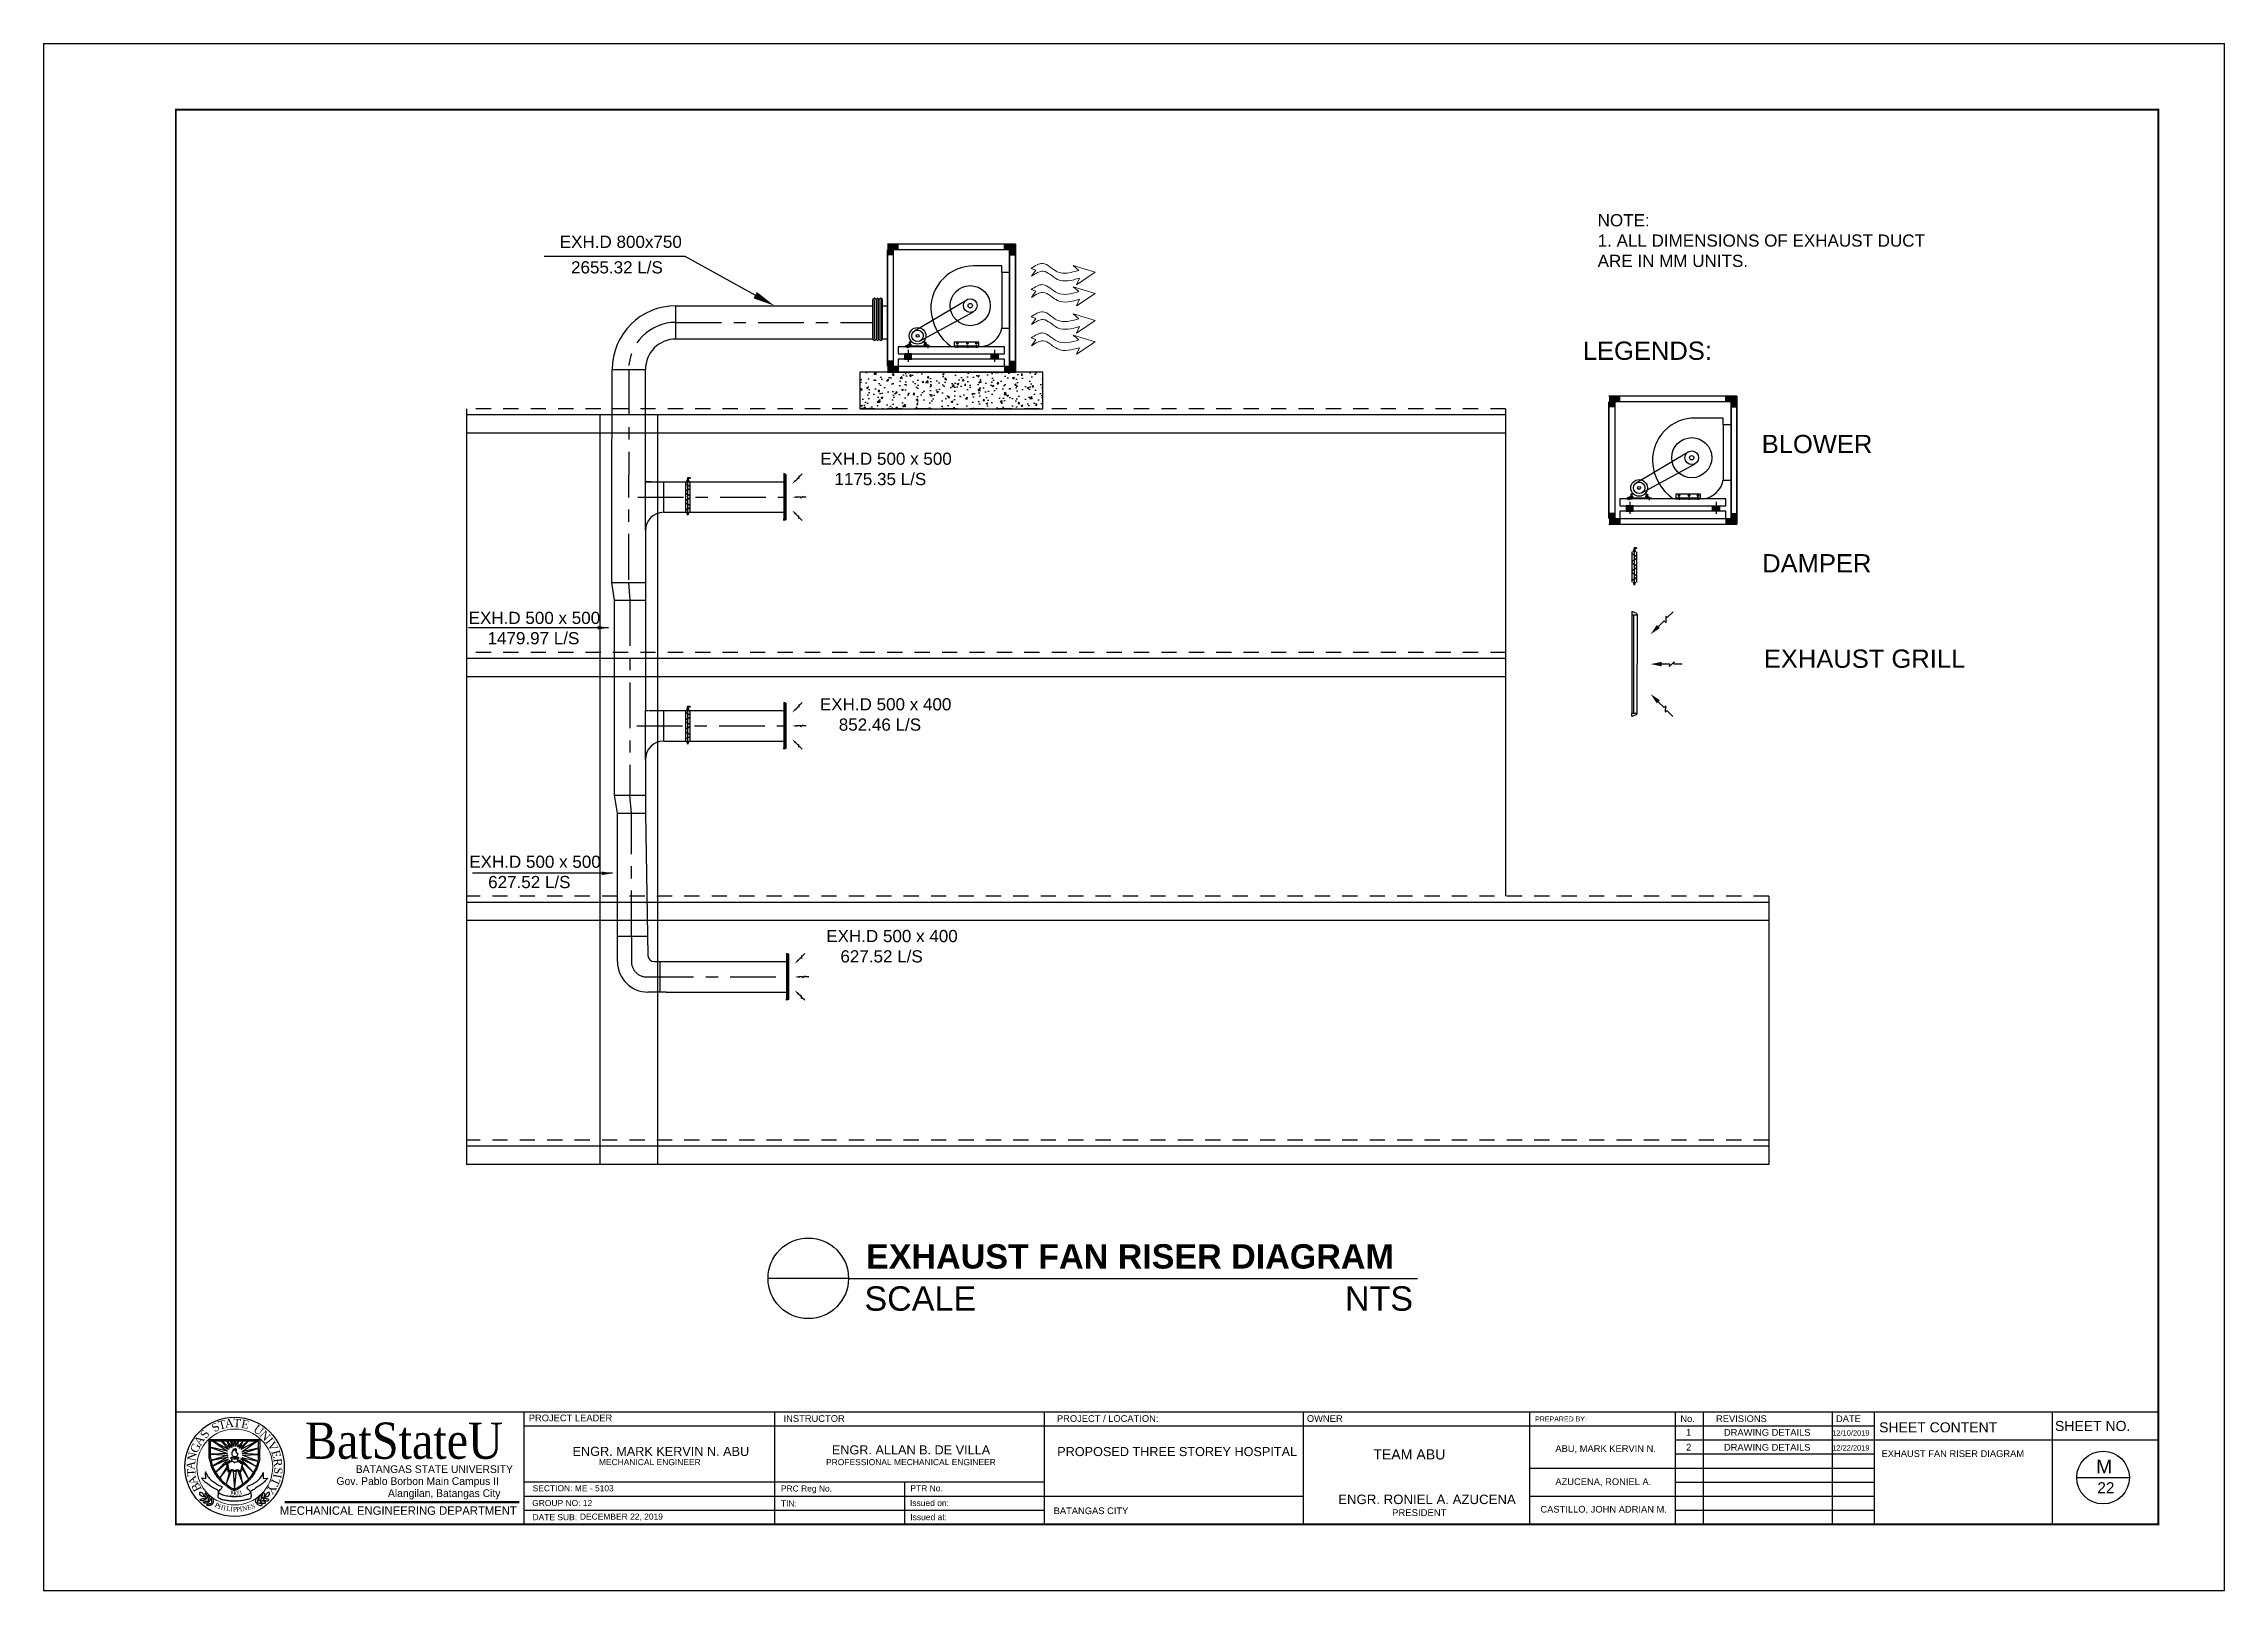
# Model space of a CAD drawing. Header units: inches. Extents: x 57 to 217, y -85 to 29.
# Drawn here: x 57.06 to 74.95, y 15.86 to 28.55 of the extents above; entities that cross this region are included whole.
import ezdxf
from ezdxf import colors
from ezdxf.entities.mleader import LeaderData, LeaderLine
from ezdxf.enums import TextEntityAlignment as Align
from ezdxf.math import Vec2, Vec3

# ---------------------------------------------------------------- set-up
doc = ezdxf.new("R2010")
doc.units = ezdxf.units.IN
doc.header["$MEASUREMENT"] = 0
doc.linetypes.add('CENTER2', pattern=[1.125, 0.75, -0.125, 0.125, -0.125])
doc.linetypes.add('HIDDEN2', pattern=[0.1875, 0.125, -0.0625])
for name, color, linetype in [('01_AC-EQUIP', 206, 'Continuous'), ('05_AC-EX.DUCT', 7, 'Continuous'), ('A.C.VOLUM DAMPER', 7, 'Continuous'), ('exhaust', 7, 'Continuous'), ('M-DIFUSER', 195, 'Continuous'), ('M-DUCT-EX', 122, 'Continuous'), ('template', 7, 'Continuous'), ('WALL', 2, 'Continuous')]:
    doc.layers.add(name, color=color, linetype=linetype)
doc.layers.add('A-Handrail', color=2, linetype='Continuous', lineweight=30)
doc.layers.add('exhaust grill', color=7, linetype='Continuous', lineweight=18)
doc.styles.add('arial', font='arial.ttf')
doc.styles.add('CGOTHIC', font='GOTHIC.TTF')
doc.styles.add('GARAMOND', font='GARA.TTF')
doc.dimstyles.get("Standard").update_dxf_attribs({"dimtxt": 0.18, "dimasz": 0.18, "dimexe": 0.18, "dimexo": 0.0625, "dimgap": 0.09, "dimtad": 0, "dimtih": 1, "dimtoh": 1, "dimdec": 4, "dimzin": 0, "dimdsep": 46, "dimtxsty": 'Standard', "dimcen": 0.09, "dimadec": 0, "dimazin": 0, "dimtfac": 1, "dimtdec": 4, "dimtofl": 0, "dimtmove": 0, "dimatfit": 3, "dimfxl": 1, "dimtolj": 1, "dimtzin": 0, "dimarcsym": 0})

msp = doc.modelspace()

# ---------------------------------------------------------------- texts
at = {"attachment_point": 1, "style": 'arial'}
for s, width, insert, char_height in [('NOTE:\\P1. ALL DIMENSIONS OF EXHAUST DUCT ARE IN MM UNITS.', 2.930291213717169, (69.8108781559871, 27.1530523368499), 0.1), ('EXH.D 800x750 ', 2.472969092182552, (61.29361448968223, 26.97624063173379), 0.1), ('2655.32 L/S', 2.407505833022128, (61.38617433655781, 26.76679487643651), 0.1), ('LEGENDS:', 2.36652987856678, (69.68901334037378, 26.10784517854194), 0.15), ('BLOWER', 2.289667515842893, (71.15724622687162, 25.34259938977129), 0.15), ('EXH.D 500 x 500\\P   1175.35 L/S', 2.660344594782487, (63.43123418722428, 25.19658356240876), 0.1), ('DAMPER', 1.727336247484573, (71.16089847689113, 24.36374348138048), 0.15), ('EXH.D 500 x 500\\P    1479.97 L/S', 2.660344594782487, (60.54582667475901, 23.89088685506439), 0.1), ('EXHAUST GRILL', 2.757677514038164, (71.17413154100677, 23.58105296431029), 0.15), ('EXH.D 500 x 400\\P    852.46 L/S', 2.660344594782487, (63.42806888642724, 23.18209758855483), 0.1), ('EXH.D 500 x 500\\P    627.52 L/S', 2.660344594782487, (60.55078706475567, 21.89026215530683), 0.1), ('EXH.D 500 x 400\\P   627.52 L/S', 2.660344594782487, (63.48019815730413, 21.28069290689126), 0.1), ('{\\fArial|b1|i0|c0|p34;EXHAUST FAN RISER DIAGRAM}', 5.549897135456746, (63.80762554809598, 18.70260771076757), 0.2), ('SCALE                                       NTS', 5.044561879278717, (63.79399249491371, 18.35676037914887), 0.2)]:
    msp.add_mtext_dynamic_manual_height_columns(s, width=width, gutter_width=1, heights=[0], dxfattribs=dict(at, insert=insert, char_height=char_height))
at = {"layer": 'template'}
for s, height, style, width, p in [('BatStateU', 0.2974892545499386, 'GARAMOND', 0.9999999927252612, (60.01453439633758, 16.94202562572694)), ('BATANGAS STATE UNIVERSITY', 0.063322209838045, 'CGOTHIC', 0.999999992725142, (60.26439430647235, 16.82547702652649)), ('Gov. Pablo Borbon Main Campus II', 0.063322209838045, 'CGOTHIC', 0.999999992725142, (60.12755771980204, 16.72721356684239)), ('Alangilan, Batangas City', 0.063322209838045, 'CGOTHIC', 0.999999992725142, (60.34532767898037, 16.62823095462208))]:
    msp.add_text(s, height=height, dxfattribs=dict(at, style=style, width=width)).set_placement(p, align=Align.CENTER)
at = {"layer": 'template', "style": 'arial'}
for s, height, p in [('PROJECT LEADER', 0.05481516051081679, (61.03945518836167, 17.24984187311448)), ('INSTRUCTOR', 0.05480365318206463, (63.1302502777429, 17.24496092406243)), ('PROJECT / LOCATION:', 0.05480365318206463, (65.37319102873715, 17.24496092406243)), ('PROJECT / LOCATION:', 0.05480365318206463, (65.37319102873715, 17.24496092406243)), ('PROJECT / LOCATION:', 0.05480365318206463, (65.37319102873715, 17.24496092406243)), ('OWNER', 0.05480365318206463, (67.42468038105363, 17.24496092406243)), ('PREPARED BY: ', 0.04110273988654849, (69.29788691925694, 17.24813898085098)), ('No.', 0.05480365318206463, (70.48922245650101, 17.24355699061086)), ('1', 0.05480365318206463, (70.53649585022902, 17.1318506502874)), ('REVISIONS', 0.05480365318206463, (70.78220582908926, 17.24355699061086)), ('DRAWING DETAILS', 0.05480365318206463, (70.84711200909635, 17.13102481356613)), ('DATE', 0.05480365318206463, (71.76667320564798, 17.24355699061086)), ('SHEET CONTENT', 0.08220547977309696, (72.12046231504041, 17.15896618988189)), ('SHEET NO.', 0.08220547977309696, (73.5637664060776, 17.17037903842119)), ('ENGR. MARK KERVIN N. ABU', 0.07437126358779919, (61.39895867834122, 16.96558865485586)), ('ENGR. ALLAN B. DE VILLA', 0.07437126358779919, (63.52666431833751, 16.9777701754533)), ('PROPOSED THREE STOREY HOSPITAL', 0.07437126358779919, (65.37588131039843, 16.96406777542573)), ('TEAM ABU', 0.08288651421277934, (67.96916983132832, 16.93628758910198)), ('ABU, MARK KERVIN N.', 0.05480365318206463, (69.46373286760922, 16.99791151365311)), ('2', 0.05480365318206463, (70.53649585022902, 17.00968565946802)), ('DRAWING DETAILS', 0.05480365318206463, (70.84711200909635, 17.00885982274674)), ('12/10/2019', 0.0438429225456517, (71.7352772284525, 17.13188666527471)), ('12/22/2019', 0.0438429225456517, (71.7352772284525, 17.00972167445532)), ('EXHAUST FAN RISER DIAGRAM', 0.05480365318206463, (72.14056484157271, 16.95692754256346)), ('MECHANICAL ENGINEER', 0.04958084239186611, (61.6146564600287, 16.8897252441969)), ('PROFESSIONAL MECHANICAL ENGINEER', 0.04958084239186611, (63.47881359773908, 16.8897252441969)), ('M', 0.112504446685946, (73.9021016503952, 16.8212816664231)), ('SECTION: ME - 5103', 0.04958084239186611, (61.07087642276662, 16.67566331449147)), ('PRC Reg No.', 0.04958084239186611, (63.1084049862406, 16.67326700375348)), ('PTR No.', 0.04958084239186611, (64.17093228241617, 16.67566331449153)), ('ENGR. RONIEL A. AZUCENA', 0.07758177730316146, (67.68152198811504, 16.57040817334401)), ('AZUCENA, RONIEL A.', 0.05480365318206463, (69.46373286760922, 16.72652023174946)), ('22', 0.09000355734875679, (73.91145139509928, 16.6597263935861)), ('GROUP NO: 12', 0.04958084239186611, (61.0675455528351, 16.55433343346824)), ('DATE SUB:', 0.04958084239186611, (61.0702944511329, 16.43835485477398)), ('DECEMBER 22, 2019', 0.04958084239186611, (61.45905248915818, 16.44311653560463)), ('TIN:', 0.04958084239186611, (63.10840498624657, 16.55024757823971)), ('Issued on:', 0.04958084239186611, (64.16760141248506, 16.55433343346805)), ('Issued at:', 0.04958084239186611, (64.17038855252184, 16.43835485477381)), ('BATANGAS CITY', 0.05480365318206463, (65.34660855319879, 16.48797899141785)), ('PRESIDENT', 0.05585887965827626, (68.1237310727247, 16.47228078410264)), ('CASTILLO, JOHN ADRIAN M.', 0.05480365318206463, (69.341150974529, 16.50076111863312))]:
    msp.add_text(s, height=height, dxfattribs=at).set_placement(p)
at = {"layer": 'template', "attachment_point": 1}
for s, insert, char_height, width, rotation in [('{\\fTimes New Roman|b0|i0|c0|p18;S}', (58.42619317179282, 17.21484027406758), 0.06798289785476969, 5.349098241559977, 33.23179436628793), ('{\\fTimes New Roman|b0|i0|c0|p18;T}', (58.48311328208649, 17.2467034045596), 0.06798289785476969, 5.349098241559977, 14.447989898607076), ('{\\fTimes New Roman|b0|i0|c0|p18;A}', (58.54136077227548, 17.26418368604102), 0.06798289785476969, 5.349098241559978, 5.718517234941523), ('{\\fTimes New Roman|b0|i0|c0|p18;T}', (58.6163825900727, 17.27044078610267), 0.06798289785476969, 0.05755701549181833, 356.815033537973), ('{\\fTimes New Roman|b0|i0|c0|p18;E}', (58.68787732935579, 17.26525144596606), 0.06798289785476969, 5.349098241559977, 348.69044875446565), ('{\\fTimes New Roman|b0|i0|c0|p18;U}', (58.81262412831904, 17.22766359132136), 0.06798289785476969, 5.349098241559977, 323.5012554582918), ('{\\fTimes New Roman|b0|i0|c0|p18;N}', (58.23472116705869, 16.93240803309878), 0.06798289785476969, 5.349098241559978, 77.56161187675723), ('{\\fTimes New Roman|b0|i0|c0|p18;G}', (58.25701604245705, 17.01139798830521), 0.06798289785476969, 5.349098241559978, 65.93474426729648), ('{\\fTimes New Roman|b0|i0|c0|p18;A}', (58.28669006006669, 17.08114246092838), 0.06798289785476969, 5.349098241559978, 56.11039181025814), ('{\\fTimes New Roman|b0|i0|c0|p18;S}', (58.33630947859945, 17.14006736617416), 0.06798289785476969, 5.349098241559978, 56.11039181025814), ('{\\fTimes New Roman|b0|i0|c0|p18;N}', (58.87330519663487, 17.18129651034242), 0.06798289785476969, 5.349098241559978, 314.1356361302323), ('{\\fTimes New Roman|b0|i0|c0|p18;I}', (58.92741277149298, 17.12468885577603), 0.06798289785476969, 5.349098241559978, 308.6454006477478), ('{\\fTimes New Roman|b0|i0|c0|p18;V}', (58.95110916014607, 17.09419244919231), 0.06798289785476969, 5.349098241559977, 298.2001729969106), ('{\\fTimes New Roman|b0|i0|c0|p18;E}', (58.99159287575242, 17.01999070158836), 0.06798289785476969, 5.349098241559977, 285.47867801445466), ('{\\fTimes New Roman|b0|i0|c0|p18;A}', (58.22918399229042, 16.85408862306373), 0.06798289785476969, 5.349098241559978, 85.53704899705247), ('{\\fTimes New Roman|b0|i0|c0|p18;T}', (58.23833154773615, 16.79623221381077), 0.06798289785476969, 5.349098241559977, 94.266521660718), ('{\\fTimes New Roman|b0|i0|c0|p18;R}', (59.01106329785341, 16.9493974449682), 0.06798289785476969, 5.349098241559977, 276.199548083418), ('{\\fTimes New Roman|b0|i0|c0|p18;S}', (59.01958982709209, 16.86972536808558), 0.06798289785476969, 5.349098241559977, 266.0585725361012), ('{\\fTimes New Roman|b0|i0|c0|p18;A}', (58.26253219736515, 16.71825110987108), 0.06798289785476969, 5.349098241559978, 110.3667278636931), ('{\\fTimes New Roman|b0|i0|c0|p18;B}', (58.29526343459537, 16.6630969355288), 0.06798289785476969, 5.349098241559978, 115.18408197048826), ('{\\fTimes New Roman|b0|i0|c0|p18;1}', (58.58675211297032, 16.68200193786494), 0.03807042279867104, 5.349098241559977, 350.69674362398143), ('{\\fTimes New Roman|b0|i0|c0|p18;9}', (58.60147810399297, 16.67808548694224), 0.03807042279867107, 5.349098241559977, 359.89651961375097), ('{\\fTimes New Roman|b0|i0|c0|p18;0}', (58.62970116548837, 16.6772972229753), 0.03807042279867107, 5.349098241559977, 359.89651961375097), ('{\\fTimes New Roman|b0|i0|c0|p18;3}', (58.65028308817773, 16.67774745834068), 0.038070422798671, 5.349098241559973, 14.572685391935561), ('{\\fTimes New Roman|b0|i0|c0|p18;Y}', (58.97647765559668, 16.70358159725929), 0.06798289785476969, 5.349098241559977, 237.49397808523273), ('{\\fTimes New Roman|b0|i0|c0|p18;T}', (59.00360185871034, 16.76697450899805), 0.06798289785476969, 5.349098241559977, 245.97798613378282), ('{\\fTimes New Roman|b0|i0|c0|p18;I}', (59.01207134037986, 16.81101481580977), 0.06798289785476969, 5.349098241559978, 259.81080118950536), ('{\\fTimes New Roman|b0|i0|c0|p18;P}', (58.47466649353242, 16.58396826631871), 0.03807042279867107, 5.349098241559977, 333.24497493074), ('{\\fTimes New Roman|b0|i0|c0|p18;P}', (58.47572490695592, 16.58396826631871), 0.03807042279867107, 5.349098241559977, 333.24497493074), ('{\\fTimes New Roman|b0|i0|c0|p18;H}', (58.49850041810026, 16.57050629961576), 0.03807042279867104, 5.349098241559977, 342.3689301798386), ('{\\fTimes New Roman|b0|i0|c0|p18;I}', (58.53728620980087, 16.5579193589604), 0.03807042279867104, 5.349098241559977, 350.74463181541375), ('{\\fTimes New Roman|b0|i0|c0|p18;L}', (58.56075829671653, 16.5544312369431), 0.03807042279867104, 5.349098241559977, 350.69674362398143), ('{\\fTimes New Roman|b0|i0|c0|p18;I}', (58.59249306208289, 16.54847228211663), 0.03807042279867104, 5.349098241559977, 357.8325323784422), ('{\\fTimes New Roman|b0|i0|c0|p18;P}', (58.61160725561678, 16.54671304092936), 0.03807042279867107, 5.349098241559977, 359.89651961375097), ('{\\fTimes New Roman|b0|i0|c0|p18;P}', (58.63563143285722, 16.54547452388253), 0.03807042279867107, 5.349098241559977, 7.516181028244294), ('{\\fTimes New Roman|b0|i0|c0|p18;I}', (58.66474317077001, 16.54684810796284), 0.03807042279867104, 5.349098241559977, 9.039111674845225), ('{\\fTimes New Roman|b0|i0|c0|p18;N}', (58.68436876692016, 16.54857398577589), 0.03807042279867104, 5.349098241559973, 12.924469197241866), ('{\\fTimes New Roman|b0|i0|c0|p18;E}', (58.72452658688508, 16.55870718222558), 0.038070422798671, 5.349098241559973, 14.572685391935561), ('{\\fTimes New Roman|b0|i0|c0|p18;S}', (58.75681044110127, 16.5680126208989), 0.038070422798671, 5.349098241559973, 14.572685391935561)]:
    msp.add_mtext(s, dxfattribs=dict(at, insert=insert, char_height=char_height, width=width, rotation=rotation))
at = {"layer": 'template', "linetype": 'Continuous', "lineweight": 0, "insert": (58.9968589503203, 16.55160090644368), "char_height": 0.0692256671773448, "width": 2.197337716831895, "attachment_point": 1}
msp.add_mtext('{\\fCentury Gothic|b0|i0|c0|p34;\\C7;MECHANICAL ENGINEERING DEPARTMENT}', dxfattribs=at)

# ---------------------------------------------------------------- blocks, each defined once
blk = doc.blocks.new('A$C38591211')
at = {"layer": '01_AC-EQUIP'}
for points in [[(-0.7003702800280962, 0.0002941611431595), (-0.7003702800280962, -0.0589104540739811), (-0.668531920451983, -0.0589104540739811), (-0.668531920451983, -0.0315441984330462), (-0.640473644145402, -0.0315441984330462), (-0.640473644145402, 0.0002941611431595)], [(0, 0.0002941611431595), (0, -0.0589104540739811), (-0.0318383595762271, -0.0589104540739811), (-0.0318383595762271, -0.0315441984330462), (-0.0598966358826942, -0.0315441984330462), (-0.0598966358826942, 0.0002941611431595)], [(-0.7003702800280962, -0.7001497495333311), (-0.7003702800280962, -0.6409451343557393), (-0.668531920451983, -0.6409451343557393), (-0.668531920451983, -0.6683113899571396), (-0.640473644145402, -0.6683113899571396), (-0.640473644145402, -0.7001497495333311)], [(-0.0318383595811724, -0.6683113899571396), (-0.0318383595811724, -0.6409451343557393), (4.9454e-12, -0.6409451343557393), (0, -0.7001497495333311), (-0.0598966358975872, -0.7001497495531055), (-0.059896635892585, -0.6683113899571396)]]:
    blk.add_hatch(color=7, dxfattribs=at).paths.add_polyline_path(points)
at = {"layer": '01_AC-EQUIP', "color": 7}
for p, q in [((0, 0.0002941611431737), (-0.7004439106764268, 0.0002941611431737)), ((-0.7004439106764268, 0.0002941611431737), (-0.7004439106764268, 0)), ((-0.640473644145402, -0.0315441984527922), (-0.640473644145402, 0.0002941611233993)), ((-0.059896635892585, -0.0315441984527922), (-0.059896635892585, 0.0002941611233993)), ((0, -0.7001497495333169), (0, 0.0002941611431737)), ((0, 0), (0, -0.7001497495333169)), ((-0.6685319204569283, -0.0589104540739669), (-0.7003702800331553, -0.0589104540739669)), ((-0.6686055511002565, -0.031544198433032), (-0.6686055511002565, -0.6683113899571254)), ((-0.0318383595762271, -0.031544198433032), (-0.6686055511002565, -0.031544198433032)), ((-0.668161640431265, -0.031544198433032), (-0.668161640431265, -0.6683113899571254)), ((-0.0318383595762271, -0.6683113899571254), (-0.0318383595762271, -0.031544198433032)), ((-0.0318383595762271, -0.0318383595762057), (-0.0318383595762271, -0.6683113899571254)), ((-0.0318383595811724, -0.0589104540739669), (-4.9454e-12, -0.0589104540739669)), ((-0.07479923435215599, -0.1196376927372427), (-0.2285124357811128, -0.1196376927372427)), ((-0.07479923435215599, -0.1560437535576042), (-0.07479923435215599, -0.1196376927372427)), ((-0.5513408253708008, -0.4747826086366019), (-0.2664720523032997, -0.3043298366884244)), ((-0.5202000081608276, -0.5291282568614051), (-0.2291030716631894, -0.3695446145819119)), ((-0.590708105732233, -0.549871113493218), (-0.590708105732233, -0.5687676204912933)), ((-0.5871520396422057, -0.5489511054669975), (-0.5679343210661046, -0.5489511054669975)), ((-0.5867627505651285, -0.57857951129008), (-0.5867627505651285, -0.644125879478679)), ((-0.4833632295484449, -0.5489511054669975), (-0.5025809481293777, -0.5489511054669975)), ((-0.4798071634483563, -0.549871113493218), (-0.4798071634483563, -0.5687676204912933)), ((-0.3346756216805602, -0.5560218742697387), (-0.1993924747101801, -0.5560218742697387)), ((-0.3110423964466804, -0.544090420588752), (-0.3226679201296179, -0.544090420588752)), ((-0.3168551582881491, -0.5499031824302847), (-0.3168551582881491, -0.5382776587472052)), ((-0.3168551582881491, -0.5522331768012663), (-0.3168551582881491, -0.5664055570844085)), ((-0.2562876633920723, -0.544090420588752), (-0.2679131870751235, -0.544090420588752)), ((-0.2621004252336547, -0.5499031824302847), (-0.2621004252336547, -0.5382776587472052)), ((-0.2621004252336547, -0.5522331768012663), (-0.2621004252336547, -0.5664055570844085)), ((-0.2076736473682672, -0.544090420588752), (-0.2192991710513752, -0.544090420588752)), ((-0.2134864092097928, -0.5499031824302847), (-0.2134864092097928, -0.5382776587472052)), ((-0.2134864092097928, -0.5522331768012663), (-0.2134864092097928, -0.5664055570844085)), ((-0.1138496441615757, -0.57857951129008), (-0.1138496441615757, -0.644125879478679)), ((-0.7004439106764268, -0.7001497495333169), (0, -0.7001497495333169)), ((-0.6685319204569283, -0.6409451343557251), (-0.7003702800331553, -0.6409451343557251)), ((-0.6686055511002565, -0.6683113899571254), (-0.0318383595762271, -0.6683113899571254)), ((-0.640473644145402, -0.6683113899768856), (-0.640473644145402, -0.7001497495530913)), ((-0.059896635892585, -0.6683113899768856), (-0.059896635892585, -0.7001497495530913)), ((-0.0318383595811724, -0.6409451343557251), (-4.9454e-12, -0.6409451343557251))]:
    blk.add_line(p, q, dxfattribs=at)
for points in [[(-0.7004439106764268, -0.0318383595762057), (-0.7004439106764268, -0.6683113899571254)], [(-0.7004439106764268, -0.6683113899571254), (-0.7004439106764268, -0.0318383595762057)], [(-0.7000000000074352, -0.0318383595762057), (-0.7000000000074352, -0.6683113899571254)], [(-0.7000000000074352, -0.6683113899571254), (-0.7000000000074352, -0.0318383595762057)], [(-0.5642088117151616, -0.5365905556746356), (-0.57570266544991, -0.5365905556746356), (-0.57570266544991, -0.5557050253980691), (-0.4948126037257908, -0.5557050253980691), (-0.4948126037257908, -0.5365905556746356), (-0.5063064574704299, -0.5365905556746356)]]:
    blk.add_lwpolyline(points, dxfattribs=at)
for points in [[(-0.0747992343472674, -0.1560437535576042), (-0.0747992343472674, -0.4592582904542653), (-0.0318383595762271, -0.4592582904542653), (-0.0318383595762271, -0.1560437535576042)], [(-0.6405472747936756, -0.6004283006533342), (-0.0600651199330287, -0.6004283006533342), (-0.0600651199330287, -0.5613116552593809), (-0.6405472747936756, -0.5613116552593809)], [(-0.6004237650348045, -0.5613116552593809), (-0.57570266544991, -0.5613116552593809), (-0.57570266544991, -0.5560218742697387), (-0.6004237650348045, -0.5560218742697387)], [(-0.5809924464198275, -0.5365905556746356), (-0.5809924464198275, -0.5613116552593809), (-0.57570266544991, -0.5613116552593809), (-0.57570266544991, -0.5365905556746356)], [(-0.489522822765764, -0.5365905556746356), (-0.489522822765764, -0.5613116552593809), (-0.4948126037257908, -0.5613116552593809), (-0.4948126037257908, -0.5365905556746356)], [(-0.4700915041410667, -0.5613116552593809), (-0.4948126037257908, -0.5613116552593809), (-0.4948126037257908, -0.5560218742697387), (-0.4700915041410667, -0.5560218742697387)], [(-0.3346756216805602, -0.5613116552593809), (-0.1993924747101801, -0.5613116552593809), (-0.1993924747101801, -0.536590555635094), (-0.3346756216805602, -0.536590555635094)], [(-0.6405472747936756, -0.6683113899571254), (-0.0600651199330287, -0.6683113899571254), (-0.0600651199330287, -0.6291947445236304), (-0.6405472747936756, -0.6291947445236304)], [(-0.6057496816046637, -0.6291947445236304), (-0.5677758195356546, -0.6291947445236304), (-0.5677758195356546, -0.6004283006533342), (-0.6057496816046637, -0.6004283006533342)], [(-0.0948627131122635, -0.6291947445236304), (-0.1328365751911633, -0.6291947445236304), (-0.1328365751911633, -0.6004283006533342), (-0.0948627131122635, -0.6004283006533342)]]:
    blk.add_lwpolyline(points, close=True, dxfattribs=at)
for centre, radius in [((-0.2471722233687501, -0.3365846280204039), 0.1096630537801304), ((-0.2471722233687501, -0.3365846280204039), 0.0375879629590665), ((-0.2471722233687501, -0.3365846280204039), 0.0119601830909358), ((-0.5352576345977696, -0.5016616013901896), 0.0453674167569114), ((-0.5352576345977696, -0.5016616013901896), 0.0313233024658887), ((-0.5352576345977696, -0.5016616013901896), 0.0081384305906458), ((-0.3168551582881491, -0.544090420588752), 0.0039722426574818), ((-0.2621004252336547, -0.544090420588752), 0.0039722426574818), ((-0.2134864092097928, -0.544090420588752), 0.0039722426574818)]:
    blk.add_circle(centre, radius, dxfattribs=at)
for centre, radius, start, end in [((-0.2292873904129919, -0.353034998092582), 0.2333985919291107, 89.80976015741943, 181.0457477889566), ((-0.1947164976922408, -0.3416933757617784), 0.2683844498803465, 183.3325097716329, 234.9147116565992), ((-0.2009818419822977, -0.4334623370613926), 0.1287923975988332, 276.9379635422223, 348.4460257120976)]:
    blk.add_arc(centre, radius, start, end, dxfattribs=at)
for points in [[(-0.6004237650446385, -0.5560218742894989), (-0.6004237650446385, -0.5613116552593809), (-0.5809924464247729, -0.5560218742894989), (-0.5809924464247729, -0.5613116552593809)], [(-0.5809924464247729, -0.5365905556746356), (-0.57570266544991, -0.5365905556746356), (-0.5809924464247729, -0.5613116552593809), (-0.57570266544991, -0.5613116552593809)], [(-0.489522822765764, -0.5365905556746356), (-0.4948126037356247, -0.5365905556746356), (-0.489522822765764, -0.5613116552593809), (-0.4948126037356247, -0.5613116552593809)], [(-0.4700915041410667, -0.5560218742894989), (-0.4700915041410667, -0.5613116552593809), (-0.489522822765764, -0.5560218742894989), (-0.489522822765764, -0.5613116552593809)], [(-0.5677758195356546, -0.6004283006730944), (-0.5677758195356546, -0.6291947445433977), (-0.6057496816095523, -0.6004283006730944), (-0.6057496816095523, -0.6291947445433977)], [(-0.1328365751911633, -0.6004283006730944), (-0.1328365751911633, -0.6291947445433977), (-0.0948627131221542, -0.6004283006730944), (-0.0948627131221542, -0.6291947445433977)]]:
    blk.add_solid(points, dxfattribs=at)
blk = doc.blocks.new('A$C633B5F62')
at = {"layer": 'exhaust grill'}
for p, q in [((-0.5943429669486023, -0.0940866902275275), (-0.631901760053438, 0.0110969785447424)), ((-0.1319669606396019, -0.0940866902275275), (-0.1695257537444377, 0.0110969785447424)), ((-0.4623760651586509, -8.85216309e-08), (-0.5943429669486023, -0.0940866902275275)), ((-5.88496505e-08, -8.85216309e-08), (-0.1319669606396019, -0.0940866902275275)), ((-0.5484051206912001, -1.387983871011101), (-0.6934276153613155, -0.906367433479204)), ((-0.6934276153613155, -0.906367433479204), (-0.588612069773717, -1.032754740382074)), ((-0.0860291143821996, -1.387983871011101), (-0.2310516090523151, -0.906367433479204)), ((-0.2310516090523151, -0.906367433479204), (-0.1262360634647166, -1.032754740382074)), ((-0.2747336766345825, -0.9811814846768812), (-0.5484051206912001, -1.387983871011101)), ((-0.4190863160292793, -1.043851718926816), (-0.2747336766345825, -0.9811814846768812)), ((0.1876423296744178, -0.9811814846768812), (-0.0860291143821996, -1.387983871011101)), ((0.0432896902797211, -1.043851718926816), (0.1876423296744178, -0.9811814846768812))]:
    blk.add_line(p, q, dxfattribs=at)
for points in [[(-0.631901760053438, 0.0110969785447424), (-0.7401244224964785, -0.2431053655712958), (-0.5615560133488771, -0.5568015511681779), (-0.588612069773717, -1.032754740382074)], [(-0.4623760063090004, 0), (-0.5705986687520408, -0.2542023441160381), (-0.3920302596044394, -0.5678985297129202), (-0.4190863160292793, -1.043851718926816)], [(-0.1695257537444377, 0.0110969785447424), (-0.2777484161874781, -0.2431053655712958), (-0.0991800070398767, -0.5568015511681779), (-0.1262360634647166, -1.032754740382074)], [(0, 0), (-0.1082226624430405, -0.2542023441160381), (0.070345746704561, -0.5678985297129202), (0.0432896902797211, -1.043851718926816)]]:
    blk.add_spline(points, degree=3, dxfattribs=at)
blk = doc.blocks.new('A$C180A56EA')
at = {"layer": 'A.C.VOLUM DAMPER'}
h = blk.add_hatch(dxfattribs=at)
h.set_pattern_fill('ANSI31', color=256, scale=0.001, style=0)
h.set_pattern_definition([(45, (129.5106854972666, -230.4802515764392), (-8.83883476483e-05, 8.83883476483e-05), [])])
h.paths.add_polyline_path([(0.0459236104537126, 0.0038522884871384), (0.0459236104757395, 0.0064864259926765), (0.0401378650209665, 0.0064864259843773), (0.0401377659472075, -0.0026821878719545), (0.045923610398944, -0.002682187910608), (0.0459236104210277, -4.8042745874e-05), (0.0602827424636132, -4.80428048775e-05), (0.060282742419048, 0.0127841165200664), (0.057027772506018, 0.0127841164832319), (0.0570277725136918, 0.0038522885038503)])
for p, q in [((-0.124205645396529, 0.0032395575318844), (-0.1161417841011314, 0.0032395575586008)), ((-0.1161417841110222, 0.0003895282276574), (-0.1189918133195249, 0.0032395575121029)), ((-0.1185239970014038, -1.54124385006e-05), (-0.1161417841200603, 0.0023668006671471)), ((-0.1161417840827141, 0.0015027057817463), (-0.117878635802839, 0.0032395575777002)), ((-0.1174108196443342, -1.54123823393e-05), (-0.1161417841109085, 0.0012536231505749)), ((-0.1161417840918659, 0.0026158833734655), (-0.1167654581736031, 0.0032395575305202)), ((-0.1162976420150414, -1.5412354486e-05), (-0.1161417841392165, 0.0001404455212253)), ((-0.1161417841392165, 0.0001404455212253), (-0.1104386206297079, 0.0058436088784504)), ((-0.1161417841109085, 0.0012536231505749), (-0.1115517983340908, 0.0058436089256304)), ((-0.1161417841200603, 0.0023668006671471), (-0.1126649756442077, 0.0058436089164218)), ((-0.1161417841116474, -0.0026495575285423), (-0.116141784119435, 0.0058436089358622)), ((-0.1161417840916954, 0.0034799782964967), (-0.1137781533485906, 0.0058436089636018)), ((-0.116141784119435, 0.0058436089358622), (-0.1098621357728859, 0.0058436088972087)), ((-0.1161417840819183, 0.0057063334328689), (-0.1160045086540151, 0.0058436088607152)), ((-0.1161417841102832, 0.00459315587878), (-0.1148913310622959, 0.0058436089263125)), ((-0.1161417841301215, -0.0009727320703803), (-0.1098621356978526, 0.0053069161341739)), ((-0.1098621357742502, -0.0014374097250709), (-0.116141784082032, 0.0048422385099514)), ((-0.1161417841678656, -0.0020859096340189), (-0.1098621357355967, 0.0041937385705353)), ((-0.1098621357274681, -0.0025505873544205), (-0.1161417841010177, 0.0037290610402181)), ((-0.1108763431438149, -0.0026495575201295), (-0.1161417840918659, 0.0026158833734655)), ((-0.1119895207731645, -0.0026495574730632), (-0.1161417840827141, 0.0015027057817463)), ((-0.1131026981677508, -0.0026495574915941), (-0.1161417841110222, 0.0003895282276574)), ((-0.1098621357458285, -0.000324232095835), (-0.1160299767564936, 0.0058436089358622)), ((-0.1155922542643282, -0.0026495574817034), (-0.1098621357640184, 0.0030805610164464)), ((-0.1098621357926106, 0.0007889455334009), (-0.1149167992492437, 0.0058436089168765)), ((-0.1144790765881396, -0.0026495574819307), (-0.1098621357172931, 0.0019673833870968)), ((-0.1098621357360514, 0.0019021230406509), (-0.1138036215824343, 0.0058436089072131)), ((-0.1133658991184063, -0.0026495574633998), (-0.1098621357362219, 0.0008542058423302)), ((-0.1127788020882292, 0.001902122891039), (0.04013781548408701, 0.0019021190562114)), ((-0.1098621357827767, 0.0030153006698868), (-0.1126904440282885, 0.0058436088601468)), ((-0.1098621357919285, 0.004128478261606), (-0.1115772665866928, 0.0058436090006637)), ((-0.1098621357541845, 0.0052416559002779), (-0.1104640888917459, 0.005843608869128001)), ((0.0401378650126674, 0.0121137935189211), (-0.1098621355558009, 0.0121137935094851)), ((-0.0881772501351463, 0.0112657172460615), (-0.0993662094800527, -0.0074614711519132)), ((-0.0767591894462214, 0.0112657172532238), (-0.0655702301083068, -0.0074614711489573)), ((-0.0401723665405314, 0.0112657172276443), (-0.0513613258009116, -0.0074614712360415)), ((-0.028444203477676, 0.0112657171690955), (-0.0172552441116238, -0.0074614712800383)), ((0.0055944797386758, 0.0112657171720514), (-0.0055944795217044, -0.0074614712164873)), ((0.0173771373223701, 0.0112657171323747), (0.0285660967728916, -0.0074614713074368)), ((0.0401378650209665, 0.0064864259843773), (0.0401377659472075, -0.0026821878719545)), ((0.0459236104757395, 0.0064864259926765), (0.0401378650209665, 0.0064864259843773)), ((0.0459236104537126, 0.0038522884871384), (0.0459236104757395, 0.0064864259926765)), ((0.0570277725136919, 0.0038522885038503), (0.0459236105127445, 0.0038522884871384)), ((0.060282742419048, 0.0127841165200664), (0.057027772506018, 0.0127841164832319)), ((0.057027772506018, 0.0127841164832319), (0.0570277725136919, 0.0038522885038503)), ((0.060282742419048, 0.0127841165200664), (0.0602827424636132, -4.80428048775e-05)), ((-0.1242056454347278, -1.54123812024e-05), (-0.1161417841017567, -1.54123921163e-05)), ((-0.1142158758345602, -0.0026495574820444), (-0.1161417840549745, -0.0007236493171092)), ((-0.1153290534637961, -0.0026495575098977), (-0.1161417841020977, -0.0018368269653308)), ((-0.1098621357556624, -0.0026495574828402), (-0.1161417841116474, -0.0026495575285423)), ((-0.1122527215736397, -0.0026495575199021), (-0.1098621357270701, -0.0002589717492754)), ((-0.1111395439819205, -0.0026495574544185), (-0.1098621357179184, -0.0013721493411083)), ((-0.1100263663902012, -0.0026495574639682), (-0.1098621357462264, -0.0024853269703442)), ((-0.1098621355596094, -0.008309547597122), (0.0401378649243327, -0.008309547597122)), ((0.0401377659472075, -0.0026821878719545), (0.045923610398944, -0.002682187910608)), ((0.0602827424636132, -4.80428048775e-05), (0.0459236104369723, -4.8042745874e-05)), ((0.045923610398944, -0.002682187910608), (0.0459236104210277, -4.80427458172e-05))]:
    blk.add_line(p, q, dxfattribs=at)
at = {"layer": 'A.C.VOLUM DAMPER', "extrusion": (0, 0, -1)}
for centre, major_axis, ratio, start_param, end_param in [((-0.0937717298639598, 0.001902123028259), (0.0013450041392635, 0.0013450041392635), 0.9999999999676532, 3.926990832005278, 7.068583485595073), ((-0.0937717298639598, 0.001902123028259), (-0.001345004179139, 0.001345004179139), 0.9999999999040016, 2.35619450514621, 5.497787158736003), ((-0.0711647098711126, 0.0019021231460385), (0.0013450041426326, 0.0013450041426326), 0.9999999998888288, 3.926990832044693, 7.068583485634487), ((-0.0711647098711126, 0.0019021231460385), (-0.0013450041924277, 0.0013450041924277), 0.9999999998375536, 2.356194505112986, 5.49778715870278), ((-0.0457668461097285, 0.0019021230192777), (0.0013450041956857, 0.0013450041956857), 0.9999999999536584, 3.926990827051501, 7.068583480641293), ((9.9192e-12, 0.0019021230295095), (0.001345004092869, 0.001345004092869), 0.9999999999231018, 0.7853981685759788, 3.926990822165772), ((0.0229716170945551, 0.0019021229969951), (0.0013450041392419, 0.0013450041392419), 0.9999999999699456, 3.926990831944366, 7.068583485534158), ((0.0229716170945551, 0.0019021229969951), (-0.0013450041956917, 0.0013450041956917), 0.9999999999747561, 2.35619450022081, 5.497787153810606)]:
    blk.add_ellipse(centre, major_axis=major_axis, ratio=ratio, start_param=start_param, end_param=end_param, dxfattribs=at)
at = {"layer": 'A.C.VOLUM DAMPER', "extrusion": (0, 0, -0.9999999999999998)}
for centre, major_axis, ratio, start_param, end_param in [((-0.0457668461097285, 0.0019021230192777), (-0.0013450041259434, 0.0013450041259434), 0.9999999999912028, 2.356194505189812, 5.497787158779605), ((-0.0228497239120031, 0.001902122977441), (0.0013450040663097, 0.0013450040663097), 0.999999999879514, 3.926990802463995, 7.068583456053788), ((-0.0228497239120031, 0.001902122977441), (-0.0013450041724461, 0.0013450041724461), 0.999999999964557, 2.356194485452919, 5.497787139042712), ((9.9192e-12, 0.0019021230295095), (0.0013450040895427, 0.0013450040895427), 0.999999999908442, 3.926990802389763, 7.068583455979557)]:
    blk.add_ellipse(centre, major_axis=major_axis, ratio=ratio, start_param=start_param, end_param=end_param, dxfattribs=at)
blk = doc.blocks.new('A$C23F8324E')
at = {"layer": 'M-DIFUSER', "color": 7, "extrusion": (0, 1e-16, -1)}
for p, q in [((-0.9170911856926977, -0.0405095529276878), (-0.9330500172218308, 0)), ((0.01709118578583, -0.0405095529276878), (0.0330500173149631, 0))]:
    blk.add_line(p, q, dxfattribs=at)
at = {"layer": 'M-DIFUSER', "color": 7}
blk.add_line((0, -0.0150000000139699), (-0.8999999999068677, -0.0150000000139699), dxfattribs=at)
for points in [[(-0.9330500172218308, 0), (-0.8999999999068677, 0), (-0.8999999999068677, 0)], [(0.0330500173149631, 0), (0, 0), (0, 0)]]:
    blk.add_lwpolyline(points, dxfattribs=at)
blk.add_lwpolyline([(0, 0), (-0.8999999999068677, 0), (-0.8999999999068677, -0.0500000000465661), (0, -0.0500000000465661)], close=True, dxfattribs=at)
for centre, major_axis, ratio, start_param, end_param in [((-0.8999999999068677, -0.0298651636112481), (0.0142374793749041, 0.0142374793749041), 0.9999999999479081, 2.913210174464334, 3.926990817014368), ((0, -0.0298651636112481), (0.0142374793748663, 0.0142374793748663), 0.9999999999479138, 3.926990817014365, 4.940771459494374)]:
    blk.add_ellipse(centre, major_axis=major_axis, ratio=ratio, start_param=start_param, end_param=end_param, dxfattribs=at)
at = {"layer": 'M-DUCT-EX', "color": 7}
for points in [[(-0.7962106780614704, -0.2432806309079751, 0.04, 0, 0), (-0.725499999942258, -0.1725699527887627, 0, 0, 0)], [(-0.450499999918975, -0.2725699527654797, 0.04, 0, 0), (-0.450499999918975, -0.1725699527887627, 0, 0, 0)], [(-0.1047893218928948, -0.2432806309079751, 0.04, 0, 0), (-0.1754999998956919, -0.1725699527887627, 0, 0, 0)]]:
    blk.add_lwpolyline(points, format="xyseb", dxfattribs=at)
for points in [[(-0.931340227019973, -0.3784101797500625), (-0.8783072184305638, -0.3253771711606532), (-0.8924493540544062, -0.3112350355368108), (-0.834322290495038, -0.3112350355368108), (-0.8492436866508796, -0.2963136394973844), (-0.7962106780614704, -0.2432806309079751)], [(-0.450499999918975, -0.4636719934642315), (-0.450499999918975, -0.3886719935107976), (-0.4304999999003485, -0.3886719935107976), (-0.4716020406922326, -0.3475699527189135), (-0.450499999918975, -0.3475699527189135), (-0.450499999918975, -0.2725699527654797)], [(0.0303402270656079, -0.3784101797500625), (-0.0226927815238014, -0.3253771711606532), (-0.0085506458999589, -0.3112350355368108), (-0.0666777093429119, -0.3112350355368108), (-0.0517563133034855, -0.2963136394973844), (-0.1047893218928948, -0.2432806309079751)]]:
    blk.add_lwpolyline(points, dxfattribs=at)

# ---------------------------------------------------------------- hatches: boundary and pattern name
at = {"layer": 'A-Handrail', "ltscale": 0.01}
h = msp.add_hatch(dxfattribs=at)
h.set_pattern_fill('AR-CONC', color=254, scale=0.02, style=0)
h.set_pattern_definition([(49.99999999999999, (280.3989145580143, 5.870679320726691), (0.1434520365201507, -0.01255042699651902), [0.015, -0.165]), (355, (280.3989145580143, 5.870679320726691), (-0.0277502667226, 0.1504384267400024), [0.012, -0.132]), (100.4514, (280.4108688940142, 5.869633452726685), (0.1157018763428043, 0.1378879084121907), [0.01274803799999995, -0.1402284223999992]), (46.18420000000001, (280.3989145580143, 5.910679320726683), (0.2134482097251289, -0.03310380286580362), [0.0225, -0.2475]), (96.6356, (280.4167019070143, 5.907920659326674), (0.1869325411097407, 0.1948235741800884), [0.0191220576, -0.2103426]), (351.1842, (280.3989145580143, 5.910679320726683), (0.1869323890267254, 0.1948237201850649), [0.018, -0.198]), (21, (280.4189145580143, 5.900679320726663), (0.1193814104236923, -0.08052377813306777), [0.015, -0.165]), (326.0000000000001, (280.4189145580143, 5.900679320726663), (0.04866306638431635, 0.1450300090093706), [0.012, -0.132]), (71.4514, (280.4288630046143, 5.893968999526674), (0.168044525716298, 0.06450609934199047), [0.012748038, -0.1402284224]), (37.50000000000001, (280.3989145580143, 5.870679320726691), (0.002431971063458134, 0.0665787707662623), [0, -0.1304, 0, -0.134, 0, -0.1325]), (7.499999999999999, (280.3989145580143, 5.870679320726691), (0.05261390748842972, 0.07888234237647206), [0, -0.0764, 0, -0.1274, 0, -0.0505]), (327.5, (280.3543145580142, 5.870679320726691), (0.1067644872344818, -0.00451097434687596), [0, -0.05, 0, -0.156, 0, -0.207]), (317.5, (280.3343145580142, 5.870679320726691), (0.1166372338684772, 0.02002099646646353), [0, -0.065, 0, -0.1036, 0, -0.147])])
h.paths.add_polyline_path([(65.25724044040163, 25.55703766542889), (65.25724044040163, 25.8570376654289), (63.75724044040162, 25.8570376654289), (63.75724044040162, 25.55703766542889)])

# ---------------------------------------------------------------- linework, layer by layer
for p, q in [((57.05806201000195, 28.55211418721025), (74.95379110435249, 28.55211418721025)), ((61.99632360227638, 25.35703766542893), (61.99632360227638, 25.35703766542893)), ((62.01737101268305, 24.78785077335078), (62.01737101268305, 24.78785077335078)), ((62.01737101268315, 21.07042845971012), (62.01737101268315, 21.07042845971013)), ((62.06737101268315, 21.02042845971012), (62.06737101268315, 21.02042845971012)), ((63.66305145940782, 18.42241129920687), (63.00250452394744, 18.42241129920687)), ((63.66305145940782, 18.42241129920687), (68.33271329882223, 18.42241129920687))]:
    msp.add_line(p, q)
at = {"color": 7}
for p, q in [((63.87667720895391, 26.46480844158501), (63.86367142851262, 26.45180266116742)), ((63.86367142865105, 26.1288019429622), (63.86367142851262, 26.45180266116742)), ((63.88968298926423, 26.45180266119396), (63.87667720895391, 26.46480844158501)), ((63.87667720917761, 26.1288019429622), (63.8766772090035, 26.45180266113746)), ((63.90268876962322, 26.4648084416074), (63.88968298926423, 26.45180266119396)), ((63.8896829896816, 26.45180266114448), (63.88968298951158, 26.128801943005)), ((63.91569454987329, 26.45180266116662), (63.90268876962322, 26.4648084416074)), ((63.90268876993483, 26.45180266115149), (63.90268876974551, 26.1288019429622)), ((63.92870033038652, 26.46480844161829), (63.91569454987329, 26.45180266116662)), ((63.91569455012064, 26.12880194297766), (63.91569455009971, 26.45180266117082)), ((63.94170611073382, 26.45180266120942), (63.92870033038652, 26.46480844161829)), ((63.92870033056229, 26.45180266116551), (63.92870033046461, 26.1288019429622)), ((63.94170611097933, 26.12880194300421), (63.94170611099939, 26.45180266117252)), ((63.86367142865105, 26.1288019429622), (63.87667720899835, 26.11579616255333)), ((63.87667720899835, 26.11579616255333), (63.88968298951158, 26.128801943005)), ((63.88968298951158, 26.128801943005), (63.90268876976165, 26.11579616256422)), ((63.90268876976165, 26.11579616256422), (63.91569455012064, 26.12880194297766)), ((63.91569455012064, 26.12880194297766), (63.92870033043096, 26.11579616258662)), ((63.92870033043096, 26.11579616258662), (63.94170611087225, 26.12880194300421)), ((61.76737101268315, 21.22855283167128), (62.01377812497773, 21.22855283167128))]:
    msp.add_line(p, q, dxfattribs=at)
at = {"color": 8, "lineweight": 25}
for p, q in [((60.52788881171242, 25.55703766542893), (60.52788814193448, 23.50703799924987)), ((69.05538573602809, 25.50703766542893), (60.52788881171242, 25.50703766542893)), ((69.05538573602809, 25.55703766542893), (69.05538573602809, 23.50703799924987)), ((69.05538573602809, 25.35703766542893), (60.52788881171242, 25.35703766542893)), ((60.52788881171244, 23.50703799924987), (60.52788881171244, 21.50703799924986)), ((69.05538573602809, 23.50703799924986), (60.5278894814904, 23.50703799924986)), ((69.05538573602809, 23.50703799924987), (69.05538573602809, 21.55703799924986)), ((69.05538573602809, 23.35703799924987), (60.5278894814904, 23.35703799924987)), ((71.21538333011904, 21.50703799924986), (60.5278894814904, 21.50703799924986)), ((60.5278894814904, 21.50703799924986), (60.5278894814904, 19.3570378323394)), ((71.21538333011904, 21.55703799924986), (71.21538266034108, 19.3570378323394)), ((71.21538333011904, 21.35703799924987), (60.5278894814904, 21.35703799924987)), ((71.21538266034108, 19.5070378323394), (60.52788881171244, 19.5070378323394)), ((71.21538266034108, 19.3570378323394), (60.52788881171244, 19.3570378323394))]:
    msp.add_line(p, q, dxfattribs=at)
at = {"color": 8, "linetype": 'HIDDEN2', "lineweight": 25}
for p, q in [((69.05538573602809, 25.55703766542893), (60.52788881171242, 25.55703766542893)), ((69.05538573602809, 23.55703799924986), (60.5278894814904, 23.55703799924986)), ((71.21538333011904, 21.55703799924986), (60.5278894814904, 21.55703799924986)), ((71.21538266034108, 19.5570378323394), (60.52788881171244, 19.5570378323394))]:
    msp.add_line(p, q, dxfattribs=at)
at = {"color": 1}
msp.add_line((61.99632360227643, 23.07992965480095), (62.01737101268305, 23.07992965480095), dxfattribs=at)
at = {"color": 7, "linetype": 'CENTER2', "ltscale": 0.5}
for p, q in [((61.88184730747983, 21.22855283167128), (61.88184730747983, 21.02042845971012)), ((62.01737101268316, 20.89542845971012), (63.15370436513319, 20.89542845971012))]:
    msp.add_line(p, q, dxfattribs=at)
msp.add_circle((63.33277799167763, 18.42241129920687), 0.3302734677301942)
msp.add_arc((62.00750851539238, 21.02070234099505), 0.1256615063772492, 180.1248771767114, 274.5014677406624, dxfattribs=at)
at = {"layer": '05_AC-EX.DUCT'}
for p, q in [((63.98257337339782, 26.12880194300421), (63.94170611097933, 26.12880194300421)), ((62.14632360227633, 24.95703766542893), (63.13265695472637, 24.95703766542893)), ((62.14632360227642, 24.70703766542893), (62.14632360227642, 24.95703766542893)), ((62.14632360227642, 24.70703766542893), (63.13265695472637, 24.70703766542893)), ((62.02197609775351, 23.07992965480096), (63.13265695472646, 23.07992965480096)), ((62.14632360227652, 22.82992965480096), (62.14632360227652, 23.07992965480096)), ((62.14632360227652, 22.82992965480096), (63.13265695472646, 22.82992965480096)), ((62.06737101268315, 21.02042845971012), (63.15370436513319, 21.02042845971012)), ((62.11737101268319, 20.77042845971012), (62.11737101268319, 21.02042845971012)), ((62.16737101268325, 20.77042845971012), (63.15370436513319, 20.77042845971012))]:
    msp.add_line(p, q, dxfattribs=at)
at = {"layer": '05_AC-EX.DUCT', "color": 7, "linetype": 'CENTER2', "ltscale": 0.5}
for p, q in [((61.93389234136612, 24.83203766542893), (63.13265695472637, 24.83203766542893)), ((61.92542316428637, 22.95492965480096), (63.13265695472646, 22.95492965480096))]:
    msp.add_line(p, q, dxfattribs=at)
at = {"layer": '05_AC-EX.DUCT'}
for centre in [(62.14632360227642, 24.55703766542893), (62.14632360227652, 22.67992965480095)]:
    msp.add_arc(centre, 0.15, 90, 180, dxfattribs=at)
at = {"layer": 'A-Handrail', "color": 254, "ltscale": 0.01}
msp.add_lwpolyline([(63.75724044040162, 25.55703766542889), (65.25724044040163, 25.55703766542889), (65.25724044040163, 25.8570376654289), (63.75724044040162, 25.8570376654289)], close=True, dxfattribs=at)
at = {"layer": 'exhaust'}
for p, q in [((62.24632360227633, 26.40188607528575), (63.86367142853401, 26.40188607528574)), ((62.24632360227633, 26.12880194300421), (62.24632360227633, 26.40188607528575)), ((63.94170611099629, 26.40188607528575), (63.98190750739434, 26.40188607528574)), ((63.86367142875815, 26.12880194300421), (62.24632360227633, 26.12880194300421)), ((61.72003098846404, 24.73662659051456), (61.7232400319382, 25.87956868093138)), ((61.7232400319382, 25.87956868093139), (61.99632360227633, 25.87880194300421)), ((61.99632360227643, 24.95703766542893), (61.99632360227633, 25.87880194300418)), ((61.99632360227633, 24.95703766542893), (62.14632360227633, 24.95703766542893)), ((62.04302350816005, 24.95703766542893), (61.99632360227633, 24.95703766542893)), ((61.99632360227643, 24.55703766542893), (61.99632360227643, 24.95703766542893)), ((61.72003098846403, 24.13156253591864), (61.72003098846404, 24.73662659051456)), ((61.99632360227643, 24.55703766542893), (61.99632360227643, 23.98556253591864)), ((61.74202865279114, 23.98556253591864), (61.72003098846403, 24.13156253591864)), ((61.72003098846403, 24.13156253591864), (61.99632360227642, 24.13156253591864)), ((61.74202865279113, 22.38561204532783), (61.74202865279114, 23.98556253591864)), ((61.74202865279114, 23.98556253591864), (61.99632360227643, 23.98556253591864)), ((61.99632360227643, 23.98556253591864), (61.99632360227643, 23.07992965480095)), ((61.99632360227652, 22.67992965480095), (61.99632360227652, 23.07992965480096)), ((61.99632360227652, 22.67992965480095), (61.99632360227652, 22.23963691581753)), ((61.76737101268315, 22.23963691581753), (61.74202865279113, 22.38561204532783)), ((61.76737101268315, 22.23963691581753), (61.74202865279113, 22.38561204532783)), ((61.74202865279113, 22.38561204532783), (61.99632360227653, 22.38561204532783)), ((61.76737101268315, 21.43667720363243), (61.76737101268315, 22.23963691581753)), ((61.76737101268315, 22.23963691581753), (61.99632360227652, 22.23963691581753)), ((61.99632360227652, 22.23963691581753), (62.01650811103254, 21.07041356328788)), ((61.76737101268315, 21.02042845971012), (61.76737101268315, 21.43667720363243)), ((62.16737101268325, 20.77042845971012), (62.01737101268316, 20.77042845971012))]:
    msp.add_line(p, q, dxfattribs=at)
at = {"layer": 'exhaust', "color": 7, "linetype": 'CENTER2', "ltscale": 0.5}
for p, q in [((62.24632360227633, 26.26534400914498), (63.86367142859254, 26.26534400983816)), ((61.85978181710726, 25.8791853119678), (61.85817729537023, 24.13156253591864)), ((61.86917612753379, 23.98556253591864), (61.8691761275338, 22.38561204532783)), ((61.88184730747983, 21.22855283167128), (61.88184730747983, 22.23963691581753))]:
    msp.add_line(p, q, dxfattribs=at)
at = {"layer": 'exhaust', "color": 7}
for p, q in [((61.85817729537023, 24.13156253591864), (61.86917612753379, 23.98556253591864)), ((61.88184730747983, 22.23963691581753), (61.8691761275338, 22.38561204532783))]:
    msp.add_line(p, q, dxfattribs=at)
at = {"layer": 'exhaust'}
for centre, radius, start, end in [((62.24632360227633, 25.87880194300421), 0.5230841322815429, 90, 179.916015684207), ((62.24632360227633, 25.87880194300421), 0.25, 90, 180), ((62.01737101268315, 21.02042845971012), 0.25, 180, 270), ((62.06799436697005, 21.07193337008373), 0.05150868240559568, 181.6908053367245, 269.3065937630783)]:
    msp.add_arc(centre, radius, start, end, dxfattribs=at)
at = {"layer": 'exhaust', "color": 7, "linetype": 'CENTER2', "ltscale": 0.5}
msp.add_arc((62.24632360227633, 25.87880194300421), 0.386541975280111, 90, 179.9431745357142, dxfattribs=at)
at = {"layer": 'template'}
for p, q in [((57.05806201000195, 28.55211418721025), (57.05806201000195, 15.8624153748526)), ((74.95379110435249, 15.8624153748526), (74.95379110435249, 28.55211418721025)), ((58.14265165208388, 17.32771909159125), (74.41149628331141, 17.32771909159125)), ((60.99915054275641, 17.32791289923354), (60.99915054275641, 16.40471019589363)), ((60.99915054275641, 17.32771909159125), (60.99915054275641, 16.40471019589363)), ((60.99915054275641, 17.21234297962918), (71.19675500179557, 17.21234297962918)), ((63.05583619734, 17.32791289923354), (63.05583619734, 16.40471019589363)), ((63.05583619734, 17.32771909159125), (63.05583619734, 16.40471019589363)), ((65.27136648738099, 16.40471019589363), (65.27136648738099, 17.32771909159125)), ((67.39418369610047, 17.32771909159125), (67.39418369610047, 16.40471019589363)), ((69.25134778804335, 17.32771909159125), (69.25134778804335, 16.40471019589363)), ((70.44635672768311, 17.32771909159125), (70.44635672768311, 16.40471019589363)), ((70.67710895160718, 17.32771909159125), (70.67710895160718, 16.40471019589363)), ((70.87971435211017, 17.21234297962918), (72.08043316015295, 17.21234297962913)), ((71.73430482426613, 17.32771909159125), (71.73430482426613, 16.40471019589363)), ((72.08043316015295, 17.32771909159125), (72.08043316015295, 16.40471019589363)), ((73.53959379344434, 17.32771909159125), (73.53959379344434, 16.40471019589363)), ((58.41778066532362, 17.10127479075796), (58.83448350515062, 17.10049461601285)), ((58.41778066532362, 16.94505912508514), (58.41778066532362, 17.10127479075796)), ((58.5664560025578, 17.00467759261987), (58.42266422744029, 17.03596081969066)), ((58.42266422744029, 17.03596081969066), (58.5664560025578, 16.98610300348263)), ((58.426615874454, 17.08990833335615), (58.82277679855804, 17.08990833335615)), ((58.426615874454, 16.95128935538979), (58.426615874454, 17.08990833335615)), ((58.57623784123643, 17.01836384050826), (58.44320559818294, 17.08990833335615)), ((58.44320559818294, 17.08990833335615), (58.5664560025578, 17.00467759261987)), ((58.52243800099609, 17.08990833335615), (58.51656911578016, 17.08386312451317)), ((58.51656911578016, 17.08386312451317), (58.57623784123643, 17.01836384050826)), ((58.58699737329948, 17.0281399400544), (58.52243800099609, 17.08990833335615)), ((58.56743424092417, 17.08990833335615), (58.5625430490939, 17.08990833335615)), ((58.5625430490939, 17.08990833335615), (58.58699737329948, 17.0281399400544)), ((58.60167040380799, 17.03498320973584), (58.56743424092417, 17.08990833335615)), ((58.60167040380799, 17.08990833335615), (58.59131481943626, 17.08668267577194)), ((58.59131481943626, 17.08668267577194), (58.60167040380799, 17.03498320973584)), ((58.61634288933584, 17.04280408937267), (58.60167040380799, 17.08990833335615)), ((58.62025584279735, 17.08990833335615), (58.61634288933584, 17.04280408937267)), ((58.63395008996093, 17.08990833335615), (58.62025584279735, 17.08990833335615)), ((58.65155729058665, 17.08990833335615), (58.63395008996093, 17.04378169932689)), ((58.63395008996093, 17.04378169932689), (58.63395008996093, 17.08990833335615)), ((58.6945970537825, 17.08990833335615), (58.65155729058665, 17.03693842964533)), ((58.65155729058665, 17.03693842964533), (58.65840441416663, 17.08990833335615)), ((58.65840441416663, 17.08990833335615), (58.65155729058665, 17.08990833335615)), ((58.73959329371058, 17.08990833335615), (58.66622977611377, 17.02716233009933)), ((58.66622977611377, 17.02716233009933), (58.6945970537825, 17.08990833335615)), ((58.81393450469534, 17.08990833335615), (58.6769898531569, 17.01738623055344)), ((58.6769898531569, 17.01738623055344), (58.73959329371058, 17.08990833335615)), ((58.68383697673772, 16.99881193289285), (58.81393450469534, 17.08990833335615)), ((58.82277679855804, 17.02911755000856), (58.68383697673772, 16.99881193289285)), ((58.68774993020162, 16.98414778357279), (58.82277679855804, 17.02911755000856)), ((58.82277679855804, 16.95011431022523), (58.82277679855804, 17.08990833335615)), ((58.83161200768666, 16.94505912508514), (58.83448350515062, 17.10049461601285)), ((70.44635672768311, 17.09696686766686), (72.38607027266016, 17.09696686766686)), ((71.7801080860201, 17.09696686766686), (74.41149628331152, 17.09696686766686)), ((58.38835812200648, 16.77981432295466), (58.38644763802881, 16.82950252218772)), ((58.57036841104087, 16.97046153568506), (58.43136851782566, 16.92818948900548)), ((58.43136851782566, 16.92818948900548), (58.57134664940691, 16.95873021623068)), ((58.5664560025578, 16.98610300348263), (58.4314678277529, 16.98023763523106)), ((58.4314678277529, 16.98023763523106), (58.57036841104087, 16.97046153568506)), ((58.57134664940691, 16.95873021623068), (58.44478482064261, 16.88099419777349)), ((58.44478482064261, 16.88099419777349), (58.57623784123643, 16.94113352852345)), ((58.57623784123643, 16.94113352852345), (58.46877103461168, 16.83133030586173)), ((58.46877103461168, 16.83133030586173), (58.58601967991478, 16.92940220906881)), ((58.56156481072901, 16.87465663456361), (58.5054092716843, 16.78173213291437)), ((58.5054092716843, 16.78173213291437), (58.56352128746039, 16.85999248524523)), ((58.55541928162501, 16.90380669543715), (58.56936455863365, 16.8397413270982)), ((58.55617732029094, 16.73424202417964), (58.6006921654415, 16.84532862740191)), ((58.58406320318255, 16.83555252785645), (58.55617732029094, 16.73424202417964)), ((58.56622765610837, 16.9024433175032), (58.57668417952158, 16.84287644119216)), ((58.59978552946342, 16.94250278339173), (58.59978552946342, 16.92431828753404)), ((58.61242993587229, 16.8423957975384), (58.62469633650522, 16.69136769927859)), ((58.62469633650522, 16.69136769927859), (58.63981897517556, 16.84337340749268)), ((58.65014014198346, 16.94033090372766), (58.65014014198346, 16.92215349649852)), ((58.65253552895155, 16.8423957975384), (58.69197598456032, 16.73324770512444)), ((58.77928584842124, 16.829123556651), (58.66525153774802, 16.93233503893212)), ((58.69197598456032, 16.73324770512444), (58.67014272957618, 16.8365301378107)), ((58.68804585411954, 16.89721803018794), (58.67340661234647, 16.84183120884332)), ((58.80423237599081, 16.87999344196287), (58.6769898531569, 16.94113352852345)), ((58.6769898531569, 16.94113352852345), (58.77928584842124, 16.829123556651)), ((58.67915778197039, 16.83869609474932), (58.69623896529038, 16.90428858247692)), ((58.68383697673772, 16.95286455650269), (58.80423237599081, 16.87999344196287)), ((58.68383697673772, 16.95286455650269), (58.81674690925053, 16.92246817573742)), ((58.68481521510461, 16.86585814497251), (58.73954718841725, 16.77687105394698)), ((58.82277679855804, 16.97828241532189), (58.68774993020162, 16.98414778357279)), ((58.68970586195331, 16.97046153568506), (58.82277679855804, 16.97828241532189)), ((58.81674690925053, 16.92246817573742), (58.68970586195331, 16.97046153568506)), ((58.73954718841725, 16.77687105394698), (58.69068410031895, 16.87856707438245)), ((58.85847811250454, 16.82992885718271), (58.86051230781067, 16.78114508301864)), ((69.25134778804335, 16.86621464374228), (71.19675500179619, 16.86621464374228)), ((70.44635672768311, 16.98159075570486), (72.08043316015295, 16.9815907557046)), ((70.87971435211017, 16.86621464374228), (72.08043316015295, 16.86621464374228)), ((58.35520674356081, 16.78669038929415), (58.38835812200648, 16.77981432295466)), ((58.86051230781067, 16.78114508301864), (58.89305780461166, 16.7822143110959)), ((60.99915054275641, 16.75264593197672), (65.27136648738099, 16.75264593197672)), ((64.12370011858997, 16.75264593197672), (64.12370011858997, 16.40471019589332)), ((70.44635672768311, 16.75083853178025), (72.08043316015295, 16.75083853177996)), ((73.74165954599653, 16.78760481239708), (74.17431996585526, 16.78760481239708)), ((60.99915054275641, 16.63666735328231), (67.39418369610047, 16.63666735328165)), ((60.99915054275641, 16.52068877458781), (62.86198275352427, 16.52068877458781)), ((60.99915054275641, 16.52068877458781), (65.27136648738036, 16.52068877458775)), ((63.05583619734, 16.52068877458781), (64.91866840810746, 16.52068877458781)), ((69.25134778804335, 16.6354624198181), (71.19675500179619, 16.6354624198181)), ((70.44635672768311, 16.52008630785569), (72.08043316015295, 16.52008630785569)), ((70.87971435211017, 16.6354624198181), (72.08043316015295, 16.6354624198181)), ((57.05806201000195, 15.8624153748526), (74.95379110435249, 15.8624153748526))]:
    msp.add_line(p, q, dxfattribs=at)
at = {"layer": 'template', "linetype": 'Continuous', "ltscale": 0.5}
msp.add_line((63.05583619734, 17.32771909159125), (63.05583619734, 16.40471019589363), dxfattribs=at)
at = {"layer": 'template', "linetype": 'Continuous', "lineweight": 50}
msp.add_line((59.0375333950339, 16.58647867685495), (60.95922102428807, 16.58647867685495), dxfattribs=at)
at = {"layer": 'template', "linetype": 'Continuous', "const_width": 0.01538348159496552}
msp.add_lwpolyline([(58.14265165208388, 16.40471019589363), (74.41149628331152, 16.40471019589363), (74.41149628331152, 28.00981936616951), (58.14265165208388, 28.00981936616951)], close=True, dxfattribs=at)
at = {"layer": 'template'}
for centre, radius in [((58.62543200756909, 16.87600755834889), 0.4078973871286183), ((73.95798975592544, 16.78760481239708), 0.2163302099292027)]:
    msp.add_circle(centre, radius, dxfattribs=at)
at = {"layer": 'template', "lineweight": 20}
for centre, radius in [((58.62543200756909, 16.87600755834889), 0.4078973871286183), ((58.62689397251734, 16.87483105120096), 0.3115138114133634)]:
    msp.add_circle(centre, radius, dxfattribs=at)
at = {"layer": 'template', "start_tangent": (-0.9999999999999999, 0)}
msp.add_spline([(58.62348975169061, 16.95861654065409), (58.61114378403738, 16.96532718883064), (58.60464599237434, 16.97550115289305), (58.60464599237434, 16.98675765821132), (58.60464599237434, 16.99541653087654), (58.60724500004375, 16.99996238801735), (58.60984455269346, 17.00862126068326), (58.61374333668658, 17.0077552859746), (58.61504256803124, 17.0164141586401), (58.61764212068124, 17.02290824026998), (58.62110764589943, 17.01814581658245), (58.62782179445998, 17.01208486804562), (58.63302035477801, 17.01208486804562), (58.63258709600319, 17.01901179129173), (58.63020444523249, 17.0252893063756), (58.63063770400737, 17.02745409741119), (58.63691913877142, 17.02204226556073), (58.63691913877142, 17.0170635668028), (58.63800201321817, 17.01230114311569), (58.63800201321817, 17.00710587781124), (58.63605262122223, 16.99909641330812), (58.64081792276579, 16.99173635696839), (58.6466660987565, 16.99195292351517), (58.65034798087271, 16.98242836761578), (58.64926510642579, 16.97463517818399), (58.64363383231165, 16.96402837250481), (58.63821891509662, 16.9594822238878), (58.63150422155599, 16.95818340756138), (58.6232733947935, 16.95818340756138), (58.62370665356809, 16.95818340756138)], degree=3, dxfattribs=at)
at = {"layer": 'template'}
for points, knots in [([(58.38938722863594, 16.83469966955961), (58.38029442092829, 16.83469966955961), (58.40240652150862, 16.80530421097204), (58.41280361981796, 16.78489823594968), (58.44090930379821, 16.75993598352797), (58.47244157229358, 16.74151701734654), (58.49295944345852, 16.72070235998488), (58.5259803256269, 16.71539160338541), (58.51814135188391, 16.69869763683569), (58.50957813534711, 16.68971358763183), (58.49813386781443, 16.68276256998233), (58.48926995690152, 16.66503360210008), (58.51714234773704, 16.64924936699474), (58.54897251252868, 16.64009201465846), (58.58835319749028, 16.63325184623697), (58.62068702361302, 16.63366534922962), (58.65868558235059, 16.63301888923895), (58.70101451900962, 16.63809573121959), (58.73613504003924, 16.65238204514192), (58.75534175845763, 16.66375386273818), (58.7553856258773, 16.67603762566289), (58.74505699960338, 16.68354727397683), (58.73845106750883, 16.6927134367012), (58.72652570823396, 16.69894906653268), (58.73016122610073, 16.71125809373846), (58.74109146319887, 16.72430465727093), (58.76592979690207, 16.72827249179211), (58.79177983149174, 16.74667754551952), (58.81633467684554, 16.76350911696555), (58.83475112821412, 16.78214253132428), (58.84611341187218, 16.79906377516936), (58.85611842719771, 16.81165177422925), (58.85849724227165, 16.8277436000417), (58.85847811250454, 16.8299288571814)], [0, 0, 0, 0, 0.05015677469219555, 0.09732988766647072, 0.1694151139278983, 0.2384692306494788, 0.2973822676683504, 0.3451903182396956, 0.3616090209925562, 0.3847529242964197, 0.4154017067456758, 0.4352101649147582, 0.4800821809355452, 0.5490858808861575, 0.6375930781833767, 0.6923967532031811, 0.7281811549174904, 0.8475461255036302, 0.9203779007532701, 0.9448798244669602, 0.9592911423911742, 0.9797220685047265, 1.010309388920202, 1.0239692014398, 1.04625377209704, 1.066064239801861, 1.119080784730223, 1.173808363987066, 1.241086004031144, 1.282544166848485, 1.318293235418971, 1.350594180699833, 1.379884751441026, 1.379884751441026, 1.379884751441026, 1.379884751441026]), ([(58.38647713229415, 16.83359319127923), (58.3873082730704, 16.83455554893767), (58.38881308245442, 16.83521917388553), (58.39108714118458, 16.83518278254546), (58.39144180169387, 16.83517710697917)], [3.048467652411605, 3.048467652411605, 3.048467652411605, 3.048467652411605, 3.058869043701317, 3.060790980851063, 3.060790980851063, 3.060790980851063, 3.060790980851063]), ([(58.89305780460205, 16.7822143110959), (58.89377299492025, 16.78223780748364), (58.89815358036094, 16.78141266851024), (58.87333886326138, 16.75814494630568), (58.85816809118529, 16.73816052910878), (58.82708382182733, 16.72093891835753), (58.79843437870977, 16.7016521981712), (58.77747029948523, 16.6847693816611), (58.75483459965028, 16.67737046707897), (58.7594533977483, 16.65384748266688), (58.76506063626522, 16.63510204121137), (58.75179867910401, 16.6121931162988), (58.72446216171102, 16.60702216013117), (58.68882124145256, 16.59777964700363), (58.64499772150964, 16.59443371376067), (58.60213395381027, 16.59337538096035), (58.56408925238964, 16.59920357203195), (58.53052917028009, 16.60277913660893), (58.50629087368344, 16.61147536198708), (58.49314731028619, 16.62138804298924), (58.48841809668488, 16.63026382847259), (58.49228395321956, 16.64625102406576), (58.49565733406661, 16.66205735664032), (58.49020156075153, 16.68932695119942), (58.45142231712418, 16.69732870214439), (58.42185509875731, 16.72238755777663), (58.3943156659542, 16.7436877701365), (58.3707952592838, 16.75975231530363), (58.36281978385557, 16.77550325938977), (58.34990867505303, 16.78767017076713), (58.354939608069, 16.78700318928377), (58.36022043461412, 16.78565047862055)], [1.525095656157899, 1.525095656157899, 1.525095656157899, 1.525095656157899, 1.532073439714945, 1.584611653445307, 1.633557699203474, 1.698069394868759, 1.768711422982009, 1.823631015308407, 1.856154234178382, 1.874433490199606, 1.942755212561803, 1.959564091195693, 2.013837299675208, 2.081715660362138, 2.16866491017215, 2.253261208395837, 2.318126109263639, 2.380395805849081, 2.439478836986802, 2.457200355228811, 2.47009170078436, 2.492272387439186, 2.543517825134331, 2.560296933448299, 2.63925905372425, 2.721631091937967, 2.780104208351207, 2.83264790874378, 2.871086442014402, 2.885372415228334, 2.911144755596124, 2.911144755596124, 2.911144755596124, 2.911144755596124]), ([(58.61983063933241, 16.75127581843545), (58.622007372361, 16.75093021211289), (58.62582195483321, 16.75032455960356), (58.62857503271073, 16.75059258038122), (58.6306508991949, 16.75122018524063)], [0, 0, 0, 0, 0.01145534241193477, 0.02007473945295952, 0.02007473945295952, 0.02007473945295952, 0.02007473945295952]), ([(58.61983063933241, 16.74755425495813), (58.622007372361, 16.74720864863646), (58.62582195483321, 16.74660299612695), (58.62857503271073, 16.74687101690493), (58.6306508991949, 16.74749862176411)], [0, 0, 0, 0, 0.01145534241193477, 0.02007473945295952, 0.02007473945295952, 0.02007473945295952, 0.02007473945295952]), ([(58.62084715365171, 16.73876014826884), (58.62267752399856, 16.7390460529556), (58.62572617306751, 16.73947870095189), (58.62806195104685, 16.73932461910333), (58.62943417748011, 16.73899026624453)], [0.001785475800253517, 0.001785475800253517, 0.001785475800253517, 0.001785475800253517, 0.01145534241193477, 0.01823655825535834, 0.01823655825535834, 0.01823655825535834, 0.01823655825535834]), ([(58.62114564995801, 16.73508496018415), (58.62287186278746, 16.73535157201535), (58.62568834368807, 16.73573681236671), (58.62788718945046, 16.73561370699646), (58.62907228884166, 16.73535273049477)], [0.002311788731337244, 0.002311788731337244, 0.002311788731337244, 0.002311788731337244, 0.01145534241193477, 0.01762460161133982, 0.01762460161133982, 0.01762460161133982, 0.01762460161133982])]:
    msp.add_open_spline(points, degree=3, knots=knots, dxfattribs=at)
for points in [[(58.41778066532339, 16.94505912508522), (58.43046561028541, 16.89092629848189), (58.45687641122237, 16.83031506425006), (58.49306850585873, 16.77947992956372), (58.56545378509082, 16.71398064555807), (58.61436243350158, 16.68563024835122), (58.62414427217982, 16.68269741848731)], [(58.42661587445389, 16.95128935538979), (58.43930081941289, 16.89715652878688), (58.46571162035036, 16.83654529455437), (58.50190371498661, 16.78571015986783), (58.5742889942178, 16.72021087586238), (58.62319764263032, 16.69186047865553), (58.63297948131031, 16.68892764879142)], [(58.55541928162489, 16.90380669543727), (58.55525939686135, 16.91077282247419), (58.56552097731418, 16.91225619623357), (58.57669507911237, 16.91652043448842), (58.59028850504939, 16.92331298737433), (58.59978552946302, 16.92431828753432), (58.59978552946302, 16.92853827469001)], [(58.56936455863365, 16.8397413270982), (58.5782526307836, 16.83335421710017), (58.58766333836041, 16.83555252785651), (58.59393768839038, 16.84223694320788), (58.60069216544127, 16.84532862740191), (58.61014483644664, 16.84532862740191), (58.61746445733348, 16.84380450025451), (58.62478407821953, 16.84014706146154), (58.63680905289579, 16.84275955938212), (58.64412867378064, 16.84484973260324), (58.65253552895155, 16.84239579753854), (58.6701427295759, 16.83653013781078), (58.67915778197039, 16.83869609474932)], [(58.57668417952135, 16.84287644119216), (58.58661752252584, 16.84287644119216), (58.58818597378797, 16.84705649615914), (58.59498295924635, 16.85071422642726), (58.60648529849504, 16.85332672434696), (58.61746445733348, 16.84810143703207), (58.62426089781218, 16.84705649615914), (58.63314896996252, 16.84757911233383), (58.63994595542016, 16.85071422642726), (58.64987929842567, 16.85175916729985), (58.65615310347579, 16.85123655112604), (58.6619042730984, 16.84705649615914), (58.66504117562539, 16.84444399823919), (58.67340661234607, 16.84183120884335)], [(58.82277679855804, 16.95128935538979), (58.81009185359852, 16.89715652878688), (58.7836810526598, 16.83654529455437), (58.74748895802543, 16.78571015986783), (58.67510367879282, 16.72021087586238), (58.62619503038133, 16.69186047865553), (58.61641319170292, 16.68892764879142)], [(58.83161200768654, 16.94505912508522), (58.818927062726, 16.89092629848189), (58.79251626178916, 16.83031506425006), (58.75632416715229, 16.77947992956372), (58.68393888792173, 16.71398064555807), (58.63503023950869, 16.68563024835122), (58.62524840083205, 16.68269741848731)], [(58.69602725592335, 16.90347560928923), (58.693807923333, 16.91129514717353), (58.68282821951624, 16.90868264925284), (58.67655441446487, 16.91181776334686), (58.67184906067473, 16.91756537536104), (58.66505262019587, 16.92174543032776), (58.65930145057303, 16.92592577677017), (58.65014014198334, 16.92592577677017)], [(58.36992888363011, 16.63005619291322), (58.35029299094759, 16.6370842926509), (58.3412078642221, 16.65114049212694), (58.34003555689236, 16.66490398398612), (58.34179401788617, 16.66724677835036), (58.35380991293329, 16.66607538116834), (58.3658258079804, 16.65524038226575), (58.37051503729492, 16.64469809098007), (58.37198016638473, 16.63474178164323), (58.37198016638473, 16.62976348529573), (58.37080785905539, 16.62976348529573), (58.36817042263834, 16.63239898727743), (58.36787709073536, 16.63239898727743)], [(58.39390557834327, 16.61657492446805), (58.39887232514491, 16.629602255253), (58.39763063844453, 16.64573121002407), (58.39452642169363, 16.6550363653394), (58.38769765498301, 16.66123989666933), (58.38459343822853, 16.66061962854364), (58.38211006482823, 16.6519347413534), (58.38148922147997, 16.6438701222895), (58.38273090817887, 16.63456496697374), (58.38273090817887, 16.63084279150443), (58.38645596828127, 16.62463954353221), (58.39390557834327, 16.61719519259383), (58.39514726504279, 16.61719519259383)], [(58.85641965038445, 16.61735097257879), (58.85200196326355, 16.63057458636901), (58.85391696920311, 16.64663751636716), (58.85740755058083, 16.65580473616025), (58.86448973537807, 16.66171730871706), (58.86756530183851, 16.66096778544049), (58.8696833594035, 16.65218665561007), (58.86996645128312, 16.64410313001203), (58.86833677106273, 16.63485803165089), (58.86818113454206, 16.63113911144536), (58.86419995382658, 16.62509704571649), (58.85644558585591, 16.61797069824281), (58.85520498508362, 16.61802261728876)], [(58.88093907266295, 16.62981790561592), (58.90085166078399, 16.63601881697467), (58.91051657841166, 16.64968284414822), (58.91226335779493, 16.66338528095405), (58.91060439469385, 16.66579955349978), (58.89855002825277, 16.6651316052539), (58.88609159452955, 16.65480850667983), (58.88096565801106, 16.644471507506), (58.87908550390335, 16.63458516746532), (58.87887734479858, 16.62961122493401), (58.8800486268745, 16.62956220687074), (58.88279395578957, 16.6320851239734), (58.88308703115655, 16.63207285879237)], [(58.38899339555462, 16.61002021892962), (58.37788417321894, 16.60159614032919), (58.3620552063112, 16.59826015853376), (58.35225279783435, 16.59862739840368), (58.34438173492856, 16.603440113281), (58.34410564223435, 16.60659362989155), (58.35174416897496, 16.61141517717105), (58.35931022063602, 16.61427496552132), (58.36858977745004, 16.61569536217105), (58.3721622818498, 16.6167402557203), (58.37916179656133, 16.61490636587057), (58.38839806880924, 16.60984609651901), (58.38874663658515, 16.6086543388392)], [(58.41390416107498, 16.58864321209727), (58.40279493873919, 16.58021913349738), (58.38696597183144, 16.57688315170223), (58.37716356335409, 16.57725039157275), (58.36929250044881, 16.58206310644924), (58.36901640775585, 16.58521662305979), (58.37665493449612, 16.59003817034024), (58.38422098615649, 16.5928979586897), (58.39350054296892, 16.59431835533927), (58.3970730473709, 16.59536324888923), (58.40407256208141, 16.59352935903964), (58.41330883432948, 16.58846908968739), (58.4136574021046, 16.5872773320077)], [(58.44115954125272, 16.56931572530034), (58.43005031891636, 16.56089164670074), (58.41422135200901, 16.55755566490542), (58.4044189435333, 16.55792290477568), (58.39654788062677, 16.56273561965178), (58.39627178793268, 16.56588913626287), (58.40391031467408, 16.57071068354328), (58.41147636633383, 16.57357047189264), (58.42075592314711, 16.57499086854251), (58.42432842754783, 16.57603576209179), (58.43132794225903, 16.57420187224288), (58.44056421450654, 16.56914160289033), (58.44091278228308, 16.56794984521075)], [(58.41881634386277, 16.59519791763721), (58.42378309066652, 16.60822524842199), (58.4225414039646, 16.62435420319265), (58.41943718721387, 16.63365935850858), (58.41260842050156, 16.63986288983766), (58.40950420375083, 16.6392426217122), (58.40702083034995, 16.6305577345219), (58.40639998699908, 16.62249311545791), (58.40764167369912, 16.61318796014264), (58.40764167369912, 16.60946578467367), (58.41136673380237, 16.60326253670054), (58.41881634386277, 16.59581818576289), (58.42005803056429, 16.59581818576289)], [(58.44607172403994, 16.5758704308396), (58.45103847084238, 16.58889776162432), (58.44979678414234, 16.60502671639567), (58.44669256738933, 16.61433187171092), (58.43986380067912, 16.62053540304068), (58.43675958392788, 16.6199151349153), (58.4342762105274, 16.61123024772489), (58.43365536717664, 16.60316562866102), (58.43489705387833, 16.59386047334594), (58.43489705387833, 16.59013829787632), (58.43862211397908, 16.58393504990353), (58.44607172403994, 16.57649069896594), (58.44731341074038, 16.57649069896594)], [(58.80259713700832, 16.57886331725383), (58.79817944988906, 16.59208693104391), (58.80009445582647, 16.60814986104232), (58.80358503720498, 16.61731708083524), (58.81066722200245, 16.62322965339222), (58.81374278846141, 16.62248013011551), (58.81586084602759, 16.613699000285), (58.81614393790665, 16.60561547468633), (58.81451425768512, 16.59637037632605), (58.81435862116768, 16.59265145612035), (58.81037744045074, 16.58660939039065), (58.80262307247943, 16.57948304291808), (58.801382471708, 16.57953496196315)], [(58.80723094979231, 16.57210894951668), (58.81797821774882, 16.56322772479102), (58.8336538528078, 16.55923279883116), (58.84346304401555, 16.55918984627392), (58.8515284588039, 16.56366923686424), (58.85193616904121, 16.56680845118503), (58.84450592754951, 16.57194517390825), (58.83706607010026, 16.57511882295175), (58.82785402031089, 16.57692598647053), (58.82432833074762, 16.57811934447322), (58.8172582565013, 16.57657973142621), (58.80781847525367, 16.57191008679887), (58.80742038097424, 16.570733946158)], [(58.83063682715311, 16.59703426304974), (58.82621914003244, 16.61025787684038), (58.82813414597098, 16.62632080683794), (58.83162472734972, 16.63548802663134), (58.83870691214645, 16.6414005991888), (58.84178247860717, 16.64065107591132), (58.84390053617352, 16.63186994608076), (58.84418362805138, 16.62378642048257), (58.84255394783088, 16.61454132212238), (58.84239831131197, 16.61082240191617), (58.83841713059553, 16.60478033618709), (58.83066276262457, 16.59765398871438), (58.82942216185165, 16.59770590775956)], [(58.83527063993813, 16.59027989531241), (58.84601790789571, 16.58139867058684), (58.86169354295157, 16.5774037446278), (58.87150273416029, 16.57736079207048), (58.87956814894744, 16.58184018266049), (58.87997585918362, 16.58497939698061), (58.87254561769402, 16.59011611970406), (58.86510576024591, 16.5932897687474), (58.85589371045506, 16.59509693226617), (58.85236802089003, 16.59629029026927), (58.84529794664581, 16.59475067722202), (58.83585816539846, 16.59008103259468), (58.83546007111914, 16.58890489195359)], [(58.86105346316822, 16.61059660484163), (58.87180073112654, 16.60171538011612), (58.88747636618359, 16.59772045415703), (58.89728555739225, 16.59767750159976), (58.90535097217963, 16.60215689218911), (58.9057586824166, 16.6052961065097), (58.89832844092547, 16.61043282923332), (58.8908885834764, 16.61360647827648), (58.88167653368652, 16.61541364179608), (58.87815084412262, 16.61660699979832), (58.87108076987892, 16.61506738675094), (58.86164098862957, 16.61039774212342), (58.86124289435026, 16.60922160148284)]]:
    msp.add_spline(points, degree=3, dxfattribs=at)
for points, end_tangent in [([(58.56622765610825, 16.9024433175032), (58.57982108204487, 16.90975848656471), (58.589231789623, 16.91811859649793), (58.59864249719982, 16.92073138589369), (58.60805374975655, 16.92177632676645), (58.61746445733348, 16.91811859649793), (58.62112399528604, 16.91341621683243), (58.62478407821953, 16.91080342743693), (58.63001206743513, 16.91550609857863), (58.64203704211002, 16.91811859649793), (58.65353938135843, 16.92020876971982), (58.66608699146047, 16.91446115770553), (58.67445242818167, 16.90610075629603), (58.68490840661428, 16.9024433175032), (58.68804585411914, 16.90401087455037), (58.68804585411914, 16.89721803018794)], (0, -0.9999999999999999)), ([(58.59728713295806, 16.95505703774241), (58.61309862582988, 16.95419135450943), (58.62956027935576, 16.95354194634616), (58.64060701566484, 16.95375822141638), (58.65035343066887, 16.95484076267202), (58.6557688928641, 16.95440762957982), (58.65598524976298, 16.94921236427577), (58.65598524976298, 16.94488307368051), (58.65403585776454, 16.94098662470215), (58.6494874580992, 16.94033721653888), (58.64039011378628, 16.93947124182979), (58.62457862091418, 16.93947124182979), (58.60573431661794, 16.93903840021308), (58.60096956005395, 16.94185230793592), (58.59555464283847, 16.9453159152976), (58.59707077605907, 16.95527360428913), (58.59707077605907, 16.95635585406878)], (-0.9999999999999999, 0))]:
    msp.add_spline(points, degree=3, dxfattribs=dict(at, end_tangent=end_tangent))
at = {"layer": 'WALL', "color": 8, "linetype": 'Continuous'}
for p, q in [((61.62177291933524, 25.50703766542893), (61.62177291933524, 19.3570378323394)), ((62.09632360227645, 25.50703766542893), (62.09632360227645, 19.3570378323394))]:
    msp.add_line(p, q, dxfattribs=at)

# ---------------------------------------------------------------- block references
at = {"layer": '01_AC-EQUIP', "color": 11, "xscale": 1.5, "yscale": 1.5, "zscale": 1.5}
for p in [(65.03257337340898, 26.90726228972887), (70.95380778839883, 25.65989298829881)]:
    msp.add_blockref('A$C38591211', p, dxfattribs=at)
at = {"layer": 'A.C.VOLUM DAMPER', "xscale": -1.666666660350344, "yscale": 1.666666660350344, "zscale": 1.66666666035035, "rotation": 270}
for p in [(62.34196901163825, 24.8901412241419), (70.10911805824031, 24.31610257581068), (62.34196901163825, 23.01303321351392)]:
    msp.add_blockref('A$C180A56EA', p, dxfattribs=at)
at = {"layer": 'exhaust grill', "xscale": -0.375, "yscale": 0.375, "zscale": 0.375, "rotation": 90}
for p in [(65.16600130717148, 26.47057117723226), (65.16600130717148, 26.07391290898691)]:
    msp.add_blockref('A$C633B5F62', p, dxfattribs=at)
at = {"layer": 'M-DIFUSER', "color": 21, "rotation": 89.93821521014497}
for p, xscale, yscale, zscale in [((63.13284990287039, 25.01096697890429), 0.3976209278366675, 0.3976209278366675, 0.397620927893245), ((70.09189473901631, 23.86382985127733), 0.8926076899487481, 0.8926076899487481, 0.8926076900757572), ((63.13284990287048, 23.13385896827631), 0.3976209278366675, 0.3976209278366675, 0.397620927893245), ((63.15389731327721, 21.07435777318548), 0.3976209278366675, 0.3976209278366675, 0.397620927893245)]:
    msp.add_blockref('A$C23F8324E', p, dxfattribs=dict(at, xscale=xscale, yscale=yscale, zscale=zscale))

msp.set_redraw_order([(e.dxf.handle, doc.entitydb.next_handle()) for e in msp.query("TEXT MTEXT ATTDEF DIMENSION ARC_DIMENSION")])  # texts and dimensions are drawn at this point

# ---------------------------------------------------------------- leaders
for points in [[(61.69471168058806, 23.75987247488063), (60.54582667475901, 23.75987247488068)], [(61.72691049648543, 21.7452057210659), (60.57802549065639, 21.74520572106595)]]:
    msp.add_leader(points, dimstyle='Standard', override={"dimasz": 0.09})
ml = msp.add_multileader_mtext('Standard')
ml.set_content('', color=256)
ml.set_leader_properties()
ml.build(insert=Vec2(0, 0))
ml.multileader.update_dxf_attribs({"text_right_attachment_type": 6, "dogleg_length": 0.36, "arrow_head_size": 0.18})
ctx = ml.context
ctx.base_point, ctx.char_height, ctx.arrow_head_size, ctx.landing_gap_size, ctx.plane_origin = Vec3(61.075108930304, 26.89445612328373), 0.18, 0.18, 0.09, Vec3(63.05499751540517, 26.40188607528574)
ctx.right_attachment, ctx.text_align_type = 6, 2
notes = []
notes.append((ctx, [(0, (1, 1, 0), (62.3219960025823, 26.80445612328373), (-1, 0), 1.066887072278292, [(0, [(63.05499751540517, 26.40188607528574)], 0, [])])]))
ctx.mtext.insert, ctx.mtext.alignment, ctx.mtext.flow_direction = Vec3(61.16510893030401, 26.98445612328373), 3, 5
for ctx, leaders in notes:
    for number, flags, end, landing, length, lines in leaders:
        leader = LeaderData()
        leader.index, (leader.has_last_leader_line, leader.has_dogleg_vector, leader.attachment_direction) = number, flags
        leader.last_leader_point, leader.dogleg_vector, leader.dogleg_length = Vec3(end), Vec3(landing), length
        for number, points, colour, breaks in lines:
            line = LeaderLine()
            line.index, line.vertices, line.color, line.breaks = number, Vec3.list(points), colors.encode_raw_color(colour), breaks
            leader.lines.append(line)
        ctx.leaders.append(leader)

doc.saveas('drawing.dxf')
